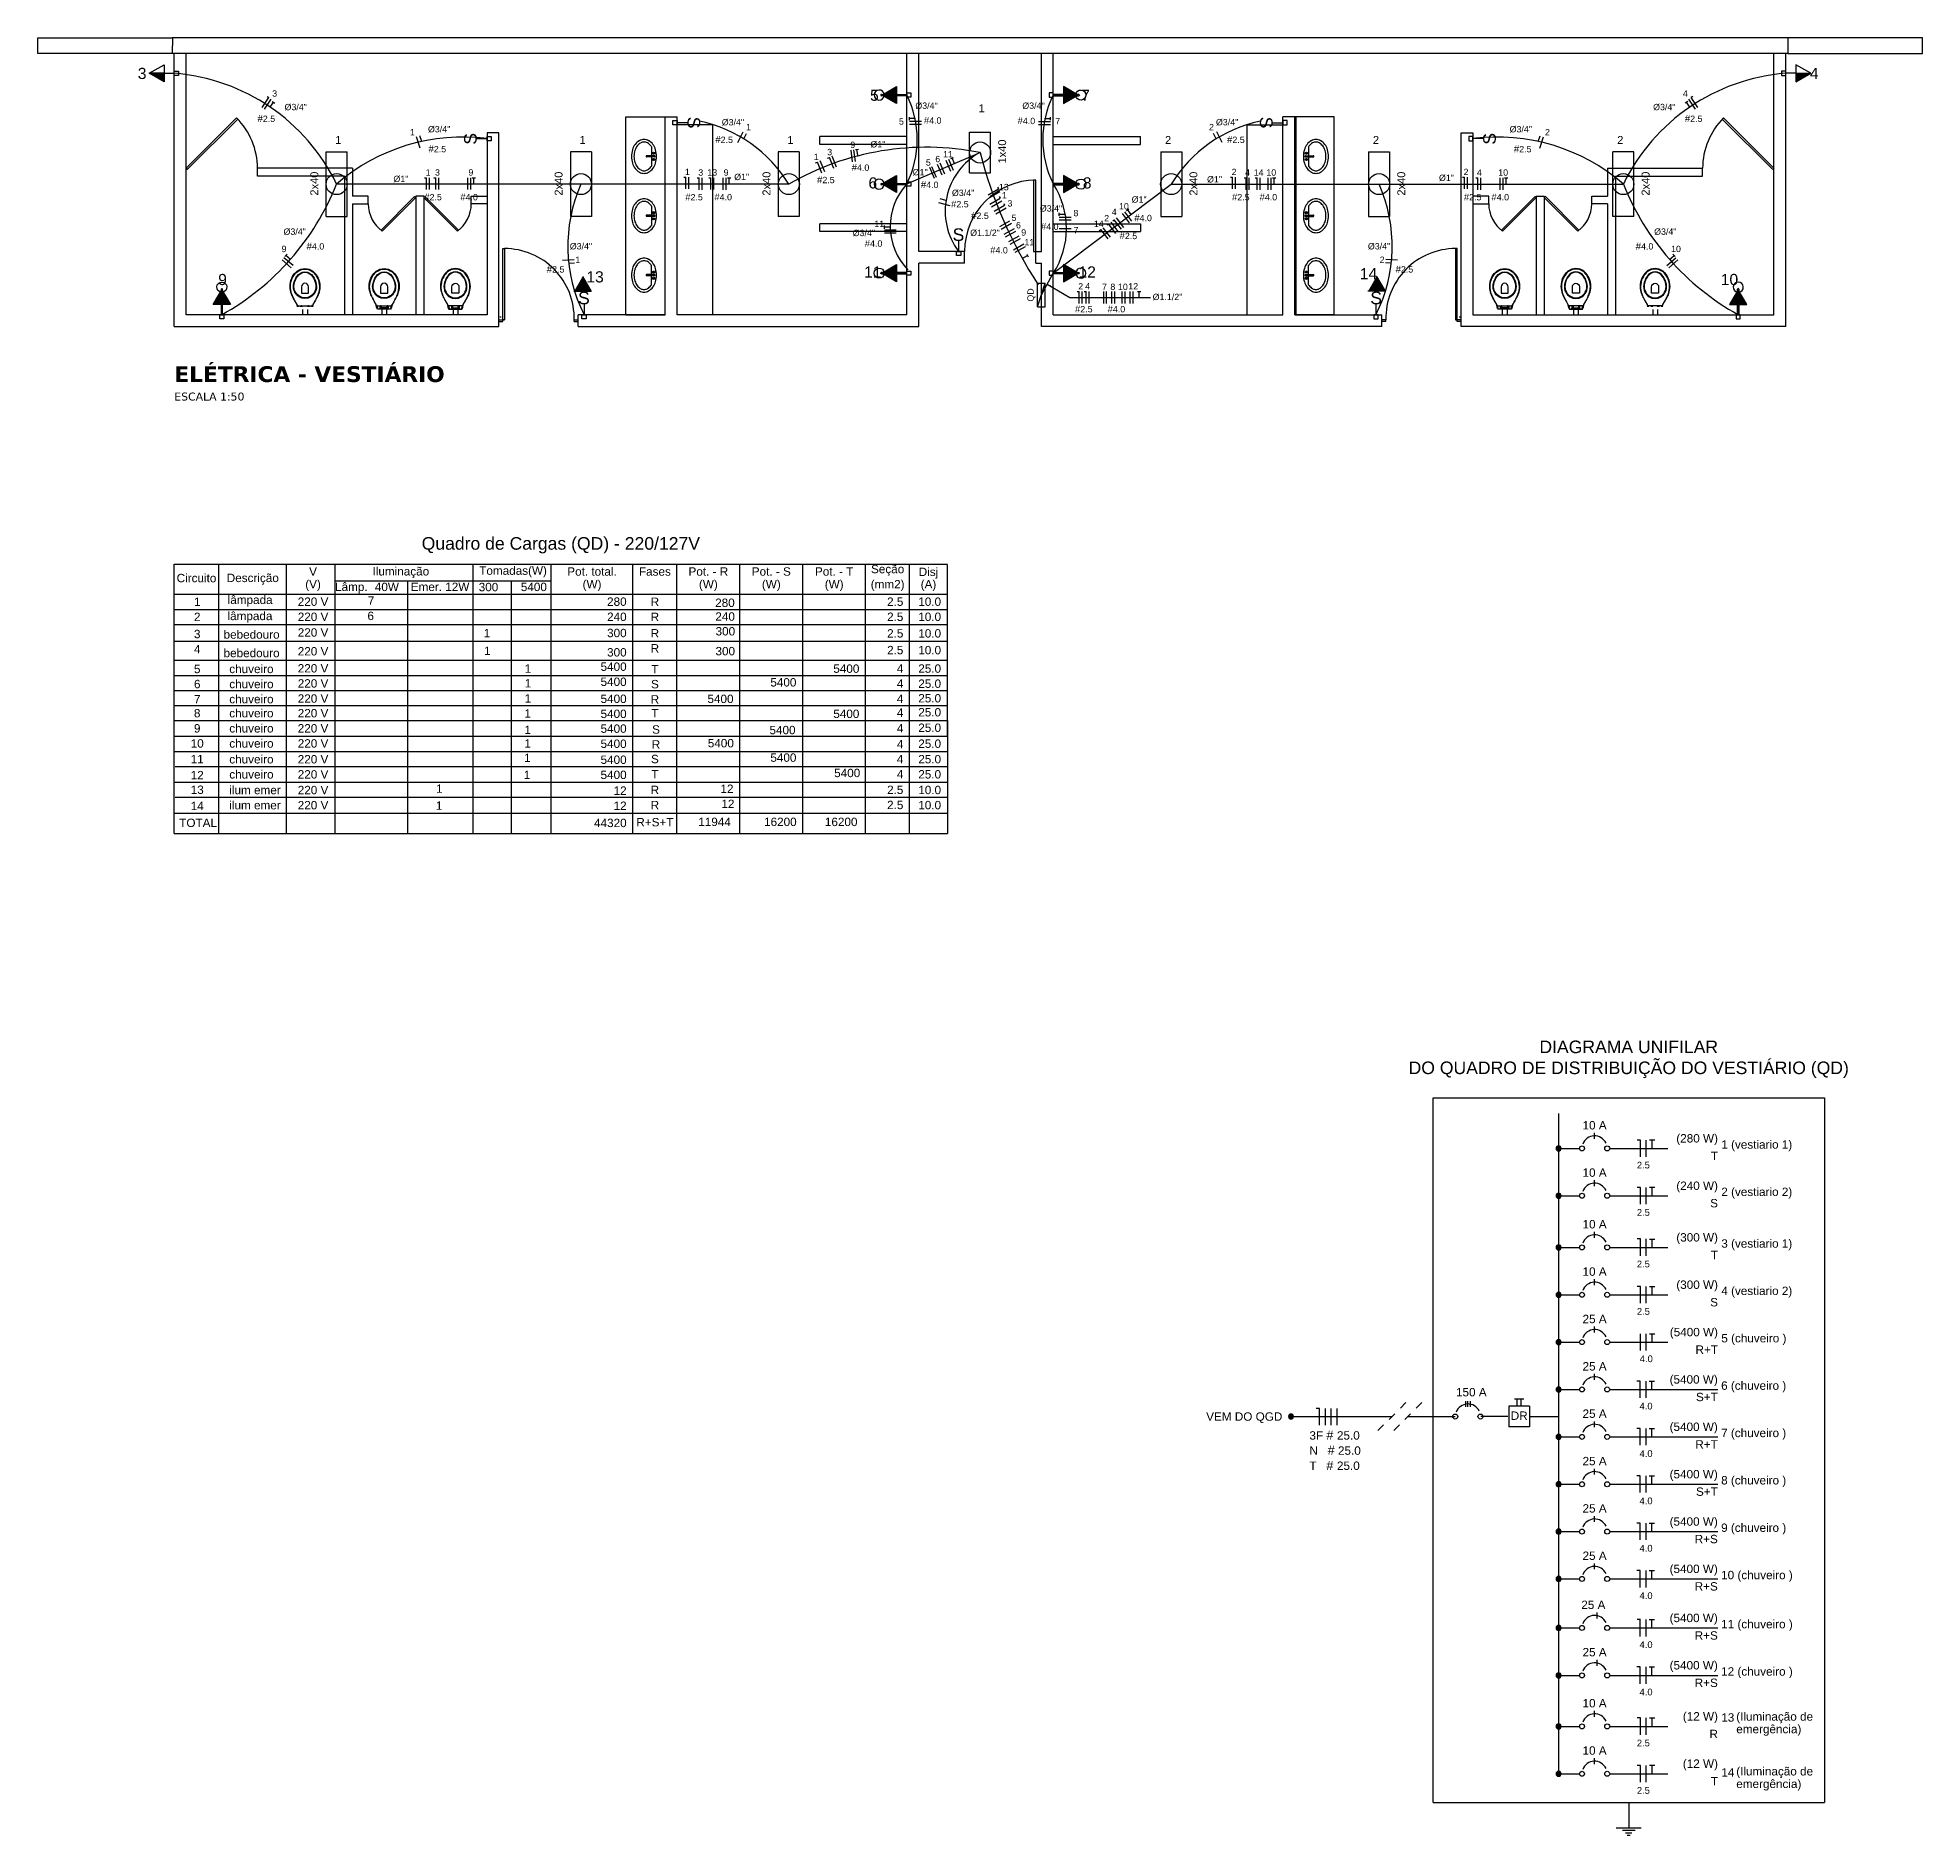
# Model space of a CAD drawing. Header units: inches. Extents: x 3 to 194, y 29 to 128.
# Drawn here: x 69.13 to 92.93, y 70.7 to 93.41 of the extents above; entities that cross this region are included whole.
import ezdxf

# ---------------------------------------------------------------- set-up
doc = ezdxf.new("R2010")
doc.units = ezdxf.units.IN
doc.header["$MEASUREMENT"] = 0
doc.linetypes.add('CONTINU', pattern=[0])
doc.linetypes.add('DASHDOT2', pattern=[0.5, 0.25, -0.125, 0, -0.125])
for name, color, linetype in [('0_COR', 1, 'Continuous'), ('AP-SAN', 3, 'Continuous'), ('Arquitetura', 7, 'Continuous'), ('DI-Barramento', 6, 'Continuous'), ('DI-Disjuntor', 1, 'Continuous'), ('DI-Fios', 3, 'Continuous'), ('DI-Linhas_do_diagrama', 9, 'Continuous'), ('DI-Linhas_do_quadro', 1, 'Continuous'), ('DI-Textos_do_diagrama', 7, 'Continuous'), ('DI-Textos_do_quadro', 2, 'Continuous'), ('DI-Título_do_quadro', 1, 'Continuous'), ('EL-Condutos', 2, 'Continuous'), ('EL-Fios', 2, 'Continuous'), ('EL-Textos_condutos', 7, 'Continuous'), ('EL-Textos_fios', 7, 'Continuous'), ('EL-Textos_pontos', 5, 'Continuous'), ('HACHURA', 1, 'Continuous'), ('P-SIMBOL', 5, 'Continuous'), ('TEXTO', 7, 'Continuous')]:
    doc.layers.add(name, color=color, linetype=linetype)
doc.styles.add('ARIAL', font='arial.ttf')
doc.styles.add('ROMANS', font='romans.shx')
doc.dimstyles.new('ESC5', dxfattribs={"dimtxt": 0.01, "dimasz": 0.01, "dimexe": 0.18, "dimexo": 0.0625, "dimgap": 0.006, "dimtad": 1, "dimtih": 1, "dimtoh": 1, "dimdec": 4, "dimzin": 0, "dimdsep": 46, "dimtxsty": 'ROMANS', "dimcen": 0.09, "dimadec": 0, "dimazin": 0, "dimtfac": 1, "dimtdec": 4, "dimtofl": 0, "dimtmove": 1, "dimatfit": 3, "dimfxl": 1, "dimtolj": 1, "dimtzin": 0, "dimarcsym": 0})

msp = doc.modelspace()

# ---------------------------------------------------------------- texts
at = {"layer": 'DI-Disjuntor', "insert": (87.835, 75.945), "char_height": 0.1059, "width": 0.42757, "attachment_point": 8, "line_spacing_factor": 0.9, "style": 'ARIAL'}
msp.add_mtext('DR', dxfattribs=at)
at = {"layer": 'DI-Textos_do_diagrama', "color": 2, "line_spacing_factor": 0.9, "style": 'ARIAL'}
for s, insert, char_height, width, attachment_point in [('10 A', (88.787, 79.612), 0.1059, 0.60958, 8), ('(280 W)', (90.345, 79.417), 0.1059, 1.0516, 9), ('T', (90.345, 79.226), 0.106, 0.21379, 9), ('1 (vestiario 1)', (90.387, 79.339), 0.1059, 1.79552, 7), ('10 A', (88.787, 79.014), 0.1059, 0.60958, 8), ('2.5', (89.403, 79.12), 0.0847, 0.33063, 8), ('(240 W)', (90.345, 78.818), 0.1059, 1.0516, 9), ('2 (vestiario 2)', (90.387, 78.741), 0.1059, 1.79552, 7), ('2.5', (89.403, 78.522), 0.0847, 0.33063, 8), ('S', (90.345, 78.628), 0.106, 0.1979, 9), ('10 A', (88.787, 78.362), 0.1059, 0.60958, 8), ('(300 W)', (90.345, 78.166), 0.1059, 1.0516, 9), ('T', (90.345, 77.975), 0.106, 0.21379, 9), ('3 (vestiario 1)', (90.387, 78.088), 0.1059, 1.79552, 7), ('10 A', (88.787, 77.764), 0.1059, 0.60958, 8), ('2.5', (89.403, 77.87), 0.0847, 0.33063, 8), ('(300 W)', (90.345, 77.568), 0.1059, 1.0516, 9), ('4 (vestiario 2)', (90.387, 77.49), 0.1059, 1.79552, 7), ('2.5', (89.403, 77.271), 0.0847, 0.33063, 8), ('S', (90.345, 77.377), 0.106, 0.1979, 9), ('25 A', (88.787, 77.165), 0.1059, 0.60958, 8), ('(5400 W)', (90.345, 76.969), 0.1059, 1.21627, 9), ('R+T', (90.345, 76.779), 0.1059, 0.56769, 9), ('5 (chuveiro )', (90.387, 76.892), 0.1059, 1.81141, 7), ('25 A', (88.787, 76.567), 0.1059, 0.60958, 8), ('4.0', (89.44, 76.673), 0.0847, 0.13225, 8), ('(5400 W)', (90.343, 76.371), 0.1059, 1.21627, 9), ('6 (chuveiro )', (90.385, 76.293), 0.1059, 1.81141, 7), ('4.0', (89.437, 76.075), 0.0847, 0.13225, 8), ('S+T', (90.343, 76.18), 0.1059, 0.5518, 9), ('25 A', (88.787, 75.969), 0.1059, 0.60958, 8), ('(5400 W)', (90.343, 75.773), 0.1059, 1.21627, 9), ('R+T', (90.343, 75.582), 0.1059, 0.56769, 9), ('7 (chuveiro )', (90.385, 75.695), 0.1059, 1.81141, 7), ('25 A', (88.787, 75.37), 0.1059, 0.60958, 8), ('4.0', (89.437, 75.476), 0.0847, 0.13225, 8), ('(5400 W)', (90.343, 75.174), 0.1059, 1.21627, 9), ('8 (chuveiro )', (90.385, 75.097), 0.1059, 1.81141, 7), ('S+T', (90.343, 74.984), 0.1059, 0.5518, 9), ('25 A', (88.787, 74.772), 0.1059, 0.60958, 8), ('4.0', (89.437, 74.878), 0.0847, 0.13225, 8), ('(5400 W)', (90.343, 74.576), 0.1059, 1.21627, 9), ('R+S', (90.343, 74.385), 0.1059, 0.58503, 9), ('9 (chuveiro )', (90.385, 74.498), 0.1059, 1.81141, 7), ('25 A', (88.787, 74.174), 0.1059, 0.60958, 8), ('4.0', (89.437, 74.28), 0.0847, 0.13225, 8), ('(5400 W)', (90.343, 73.978), 0.1059, 1.21627, 9), ('10 (chuveiro )', (90.385, 73.9), 0.1059, 1.81141, 7), ('R+S', (90.343, 73.787), 0.1059, 0.58503, 9), ('25 A', (88.771, 73.554), 0.1059, 0.60958, 8), ('4.0', (89.437, 73.681), 0.0847, 0.13225, 8), ('(5400 W)', (90.343, 73.358), 0.1059, 1.21627, 9), ('11 (chuveiro )', (90.385, 73.28), 0.1059, 1.81141, 7), ('4.0', (89.437, 73.062), 0.0847, 0.13225, 8), ('R+S', (90.343, 73.167), 0.1059, 0.58503, 9), ('25 A', (88.787, 72.956), 0.1059, 0.60958, 8), ('(5400 W)', (90.343, 72.76), 0.1059, 1.21627, 9), ('R+S', (90.343, 72.569), 0.1059, 0.58503, 9), ('12 (chuveiro )', (90.385, 72.682), 0.1059, 1.81141, 7), ('10 A', (88.787, 72.311), 0.1059, 0.60958, 8), ('4.0', (89.437, 72.463), 0.0847, 0.13225, 8), ('(12 W)', (90.345, 72.115), 0.1059, 1.0516, 9), ('13 ', (90.387, 72.131), 0.1059, 1.79552, 7), ('(Iluminação de \\Pemergência)', (90.576, 71.954), 0.1059, 1.79552, 7), ('2.5', (89.403, 71.819), 0.0847, 0.33063, 8), ('R', (90.345, 71.924), 0.106, 0.21379, 9), ('10 A', (88.787, 71.713), 0.1059, 0.60958, 8), ('(12 W)', (90.345, 71.517), 0.1059, 1.0516, 9), ('T', (90.345, 71.326), 0.106, 0.1979, 9), ('14 ', (90.387, 71.439), 0.1059, 1.79552, 7), ('(Iluminação de \\Pemergência)', (90.576, 71.262), 0.1059, 1.79552, 7), ('2.5', (89.403, 71.22), 0.0847, 0.33063, 8)]:
    msp.add_mtext(s, dxfattribs=dict(at, insert=insert, char_height=char_height, width=width, attachment_point=attachment_point))
at = {"layer": 'DI-Textos_do_quadro', "style": 'ARIAL'}
for s, height, p in [('Iluminação', 0.1059, (73.354, 86.612)), ('Lâmp.', 0.1059, (72.881, 86.416)), ('40W', 0.1059, (73.383, 86.415)), ('Emer. 12W', 0.1059, (73.837, 86.416)), (' 300', 0.1059, (74.654, 86.413)), ('5400', 0.1059, (75.227, 86.415)), ('6', 0.106, (73.29, 86.049)), ('7', 0.106, (73.295, 86.243)), ('1', 0.106, (74.759, 85.831)), ('1', 0.106, (74.764, 85.608))]:
    msp.add_text(s, height=height, dxfattribs=at).set_placement(p)
at = {"layer": 'DI-Textos_do_quadro', "line_spacing_factor": 0.9, "style": 'ARIAL'}
for s, insert, char_height, width, attachment_point in [('Circuito', (71.131, 86.525), 0.1059, 0.56133, 8), ('Descrição', (71.842, 86.496), 0.1059, 1.22824, 8), ('V', (72.603, 86.608), 0.106, 0.1979, 8), ('Pot. total.', (76.126, 86.608), 0.1059, 1.25239, 8), ('Fases', (76.92, 86.608), 0.1059, 0.80748, 8), ('Pot. - R', (77.595, 86.608), 0.1059, 1.00393, 8), ('Pot. - S', (78.39, 86.608), 0.1059, 0.98804, 8), ('Pot. - T', (79.184, 86.608), 0.1059, 0.97071, 8), ('Seção', (79.859, 86.608), 0.1059, 0.8407, 8), ('Disj', (80.375, 86.573), 0.1059, 0.49402, 8), ('(V)', (72.603, 86.417), 0.1059, 0.39435, 8), ('(W)', (76.126, 86.417), 0.1059, 0.47524, 8), ('(W)', (77.595, 86.417), 0.1059, 0.47524, 8), ('(W)', (78.39, 86.417), 0.1059, 0.47524, 8), ('(W)', (79.184, 86.417), 0.1059, 0.47524, 8), ('(mm2)', (79.859, 86.417), 0.1059, 0.85515, 8), ('(A)', (80.375, 86.417), 0.1059, 0.39435, 8), ('1', (71.14, 86.227), 0.106, 0.16467, 8), ('        lâmpada', (71.194, 86.016), 0.1059, 1.36092, 7), ('        lâmpada', (71.196, 86.22), 0.1059, 1.36092, 7), ('220 V', (72.603, 86.227), 0.1059, 0.77426, 8), ('280', (76.563, 86.227), 0.1059, 0.49402, 9), ('R', (76.92, 86.227), 0.106, 0.21379, 8), ('280', (77.928, 86.213), 0.1059, 0.49402, 9), ('2.5', (80.058, 86.227), 0.1059, 0.41168, 9), ('10.0', (80.534, 86.227), 0.1059, 0.57636, 9), ('3', (71.14, 85.818), 0.106, 0.16467, 8), ('2', (71.14, 86.036), 0.106, 0.16467, 8), ('220 V', (72.603, 86.036), 0.1059, 0.77426, 8), ('220 V', (72.603, 85.838), 0.1059, 0.77426, 8), ('300', (76.563, 85.831), 0.1059, 0.49402, 9), ('240', (76.563, 86.036), 0.1059, 0.49402, 9), ('R', (76.92, 86.036), 0.106, 0.1979, 8), ('R', (76.92, 85.829), 0.106, 0.21379, 8), ('240', (77.93, 86.039), 0.1059, 0.49402, 9), ('300', (77.933, 85.853), 0.1059, 0.49402, 9), ('2.5', (80.058, 86.036), 0.1059, 0.41168, 9), ('2.5', (80.058, 85.826), 0.1059, 0.41168, 9), ('10.0', (80.534, 86.036), 0.1059, 0.57636, 9), ('10.0', (80.534, 85.826), 0.1059, 0.57636, 9), ('4', (71.14, 85.628), 0.106, 0.16467, 8), ('220 V', (72.603, 85.6), 0.1059, 0.77426, 8), ('300', (76.563, 85.587), 0.1059, 0.49402, 9), ('R', (76.92, 85.639), 0.106, 0.1979, 8), ('300', (77.932, 85.602), 0.1059, 0.49402, 9), ('2.5', (80.058, 85.615), 0.1059, 0.41168, 9), ('10.0', (80.534, 85.615), 0.1059, 0.57636, 9), ('5', (71.14, 85.377), 0.106, 0.16467, 8), ('chuveiro ', (71.545, 85.377), 0.1059, 1.36795, 7), ('220 V', (72.603, 85.385), 0.1059, 0.77426, 8), ('5400', (76.563, 85.406), 0.1059, 0.65869, 9), ('T', (76.92, 85.376), 0.106, 0.56769, 8), ('5400', (79.502, 85.381), 0.1059, 0.65869, 9), ('4', (80.058, 85.384), 0.106, 0.16467, 9), ('25.0', (80.534, 85.382), 0.1059, 0.57636, 9), ('6', (71.14, 85.186), 0.106, 0.16467, 8), ('chuveiro ', (71.545, 85.186), 0.1059, 1.36795, 7), ('220 V', (72.603, 85.194), 0.1059, 0.77426, 8), ('5400', (76.563, 85.215), 0.1059, 0.65869, 9), ('S', (76.92, 85.185), 0.106, 0.5518, 8), ('5400', (78.707, 85.208), 0.1059, 0.65869, 9), ('4', (80.058, 85.193), 0.106, 0.16467, 9), ('25.0', (80.534, 85.191), 0.1059, 0.57636, 9), ('7', (71.14, 84.996), 0.106, 0.16467, 8), ('chuveiro', (71.545, 84.996), 0.1059, 1.36795, 7), ('220 V', (72.603, 85.003), 0.1059, 0.77426, 8), ('5400', (76.563, 85), 0.1059, 0.65869, 9), ('R', (76.92, 84.994), 0.106, 0.56769, 8), ('5400', (77.913, 84.999), 0.1059, 0.65869, 9), ('4', (80.058, 85.002), 0.106, 0.16467, 9), ('25.0', (80.534, 85.007), 0.1059, 0.57636, 9), ('8', (71.14, 84.818), 0.106, 0.16467, 8), ('9', (71.14, 84.627), 0.106, 0.16467, 8), ('chuveiro ', (71.545, 84.818), 0.1059, 1.36795, 7), ('chuveiro ', (71.545, 84.627), 0.1059, 1.36795, 7), ('220 V', (72.603, 84.818), 0.1059, 0.77426, 8), ('220 V', (72.603, 84.627), 0.1059, 0.77426, 8), ('5400', (76.563, 84.81), 0.1059, 0.65869, 9), ('5400', (76.563, 84.623), 0.1059, 0.65869, 9), ('T', (76.92, 84.819), 0.106, 0.5518, 8), ('5400', (79.502, 84.81), 0.1059, 0.65869, 9), ('4', (80.058, 84.826), 0.106, 0.16467, 9), ('4', (80.058, 84.629), 0.106, 0.16467, 9), ('25.0', (80.534, 84.83), 0.1059, 0.57636, 9), ('25.0', (80.534, 84.634), 0.1059, 0.57636, 9), ('10', (71.14, 84.436), 0.1059, 0.16467, 8), ('chuveiro ', (71.545, 84.436), 0.1059, 1.36795, 7), ('220 V', (72.603, 84.436), 0.1059, 0.77426, 8), ('5400', (76.563, 84.432), 0.1059, 0.65869, 9), ('S', (76.934, 84.612), 0.106, 0.5518, 8), ('R', (76.934, 84.425), 0.106, 0.5518, 8), ('5400', (77.917, 84.439), 0.1059, 0.65869, 9), ('5400', (78.696, 84.605), 0.1059, 0.65869, 9), ('4', (80.058, 84.428), 0.106, 0.16467, 9), ('25.0', (80.534, 84.433), 0.1059, 0.57636, 9), ('11', (71.14, 84.24), 0.1059, 0.16467, 8), ('chuveiro ', (71.545, 84.236), 0.1059, 1.36795, 7), ('220 V', (72.603, 84.236), 0.1059, 0.77426, 8), ('5400', (76.563, 84.23), 0.1059, 0.65869, 9), ('S', (76.92, 84.239), 0.106, 0.58503, 8), ('5400', (78.707, 84.257), 0.1059, 0.65869, 9), ('4', (80.058, 84.24), 0.106, 0.16467, 9), ('25.0', (80.534, 84.237), 0.1059, 0.57636, 9), ('12', (71.14, 84.037), 0.1059, 0.16467, 8), ('chuveiro ', (71.545, 84.045), 0.1059, 1.36795, 7), ('220 V', (72.603, 84.045), 0.1059, 0.77426, 8), ('5400', (76.563, 84.039), 0.1059, 0.65869, 9), ('T', (76.92, 84.048), 0.106, 0.58503, 8), ('5400', (79.513, 84.063), 0.1059, 0.65869, 9), ('4', (80.058, 84.049), 0.106, 0.16467, 9), ('25.0', (80.534, 84.046), 0.1059, 0.57636, 9), ('13', (71.14, 83.851), 0.1059, 0.16467, 8), ('ilum emer ', (71.545, 83.847), 0.1059, 1.36795, 7), ('220 V', (72.603, 83.847), 0.1059, 0.77426, 8), ('12', (76.563, 83.841), 0.1059, 0.65869, 9), ('R', (76.92, 83.85), 0.106, 0.58503, 8), ('12', (77.913, 83.865), 0.1059, 0.65869, 9), ('12', (77.924, 83.674), 0.1059, 0.65869, 9), ('2.5', (80.058, 83.85), 0.1059, 0.16467, 9), ('10.0', (80.534, 83.848), 0.1059, 0.57636, 9), ('TOTAL', (70.913, 83.433), 0.1059, 0.95337, 7), ('14', (71.14, 83.648), 0.1059, 0.16467, 8), ('ilum emer', (71.545, 83.656), 0.1059, 1.36795, 7), ('220 V', (72.603, 83.656), 0.1059, 0.77426, 8), ('44320', (76.563, 83.432), 0.1059, 0.82337, 9), ('12', (76.563, 83.65), 0.1059, 0.65869, 9), ('R+S+T', (76.92, 83.441), 0.1059, 0.93893, 8), ('R', (76.92, 83.659), 0.106, 0.58503, 8), ('11944', (77.879, 83.445), 0.1059, 0.65869, 9), ('16200', (78.71, 83.445), 0.1059, 0.65869, 9), ('16200', (79.478, 83.445), 0.1059, 0.65869, 9), ('2.5', (80.058, 83.659), 0.1059, 0.16467, 9), ('10.0', (80.534, 83.657), 0.1059, 0.57636, 9)]:
    msp.add_mtext(s, dxfattribs=dict(at, insert=insert, char_height=char_height, width=width, attachment_point=attachment_point))
at = {"layer": 'DI-Textos_do_quadro', "char_height": 0.1059, "style": 'ARIAL'}
for s, width, gutter_width, insert, attachment_point in [('{\\f@Arial Unicode MS|b0|i0|c0|p34;Tomadas(W) }', 1.54884, 1, (75.129, 86.589), 8), ('bebedouro', 1.70273, 1.412, (71.473, 85.812), 7), ('bebedouro', 1.70273, 1.412, (71.473, 85.578), 7), ('{\\f@Arial Unicode MS|b0|i0|c0|p34;\\C256;1}', 0.45195, 1, (75.316, 85.383), 8), ('{\\f@Arial Unicode MS|b0|i0|c0|p34;\\C256;1}', 0.45195, 1, (75.318, 85.198), 8), ('{\\f@Arial Unicode MS|b0|i0|c0|p34;\\C256;1}', 0.45195, 1, (75.316, 85.006), 8), ('{\\f@Arial Unicode MS|b0|i0|c0|p34;\\C256;1}', 0.45195, 1, (75.314, 84.817), 8), ('{\\f@Arial Unicode MS|b0|i0|c0|p34;\\C256;1}', 0.45195, 1, (75.314, 84.609), 8), ('{\\f@Arial Unicode MS|b0|i0|c0|p34;\\C256;1}', 0.45195, 1, (75.314, 84.438), 8), ('{\\f@Arial Unicode MS|b0|i0|c0|p34;\\C256;1}', 0.45195, 1, (75.31, 84.256), 8), ('{\\f@Arial Unicode MS|b0|i0|c0|p34;\\C256;1}', 0.45195, 1, (75.306, 84.041), 8), ('{\\f@Arial Unicode MS|b0|i0|c0|p34;\\C256;1}', 0.45195, 1, (74.198, 83.867), 8), ('{\\f@Arial Unicode MS|b0|i0|c0|p34;\\C256;1}', 0.45195, 1, (74.195, 83.652), 8)]:
    msp.add_mtext_dynamic_manual_height_columns(s, width=width, gutter_width=gutter_width, heights=[0], dxfattribs=dict(at, insert=insert, attachment_point=attachment_point))
at = {"layer": 'DI-Textos_do_quadro', "linetype": 'CONTINU', "insert": (87.037, 76.348), "char_height": 0.1059, "width": 4.19503, "attachment_point": 1, "line_spacing_factor": 0.9, "style": 'ARIAL'}
msp.add_mtext('150 A', dxfattribs=at)
at = {"layer": 'DI-Textos_do_quadro', "linetype": 'CONTINU', "char_height": 0.1059, "attachment_point": 1, "style": 'ARIAL'}
for s, width, insert in [('VEM DO QGD', 4.19503, (83.882, 76.04)), ('3F {\\H1.0833x;# }25.0\\PN   {\\H1.0833x;#} 25.0\\PT   {\\H1.0833x;# }25.0', 1.31304, (85.186, 75.81))]:
    msp.add_mtext_dynamic_manual_height_columns(s, width=width, gutter_width=1, heights=[0], dxfattribs=dict(at, insert=insert))
at = {"layer": 'DI-Título_do_quadro', "color": 3, "insert": (75.732, 86.89), "char_height": 0.15885, "width": 9.7631, "attachment_point": 8, "line_spacing_factor": 0.9, "style": 'ARIAL'}
msp.add_mtext('Quadro de Cargas (QD) - 220/127V', dxfattribs=at)
at = {"layer": 'DI-Título_do_quadro', "color": 3, "insert": (89.218, 80.264), "char_height": 0.15885, "attachment_point": 8, "style": 'ARIAL'}
msp.add_mtext_dynamic_manual_height_columns('DIAGRAMA UNIFILAR\\PDO QUADRO DE DISTRIBUIÇÃO DO VESTIÁRIO (QD)', width=14.9439, gutter_width=1, heights=[0], dxfattribs=at)
at = {"layer": 'EL-Textos_condutos', "color": 2, "char_height": 0.08, "width": 0.30716, "attachment_point": 8, "line_spacing_factor": 0.9, "style": 'ARIAL'}
for s, insert in [('%%C3/4"', (80.35, 92.504)), ('%%C3/4"', (81.701, 92.504)), ('%%C3/4"', (72.384, 92.487)), ('%%C3/4"', (77.905, 92.295)), ('%%C3/4"', (84.146, 92.295)), ('%%C3/4"', (89.667, 92.487)), ('%%C3/4"', (74.195, 92.207)), ('%%C3/4"', (87.855, 92.207)), ('%%C1"', (79.736, 92.016)), ('%%c1"', (73.712, 91.579)), ('%%c1"', (78.016, 91.604)), ('%%C1"', (80.27, 91.664)), ('%%c1"', (83.987, 91.574)), ('%%c1"', (86.916, 91.593)), ('%%C3/4"', (80.812, 91.403)), ('%%C1"', (83.035, 91.319)), ('%%C3/4"', (72.371, 90.913)), ('%%c1.1/2"', (81.089, 90.899)), ('%%C3/4"', (89.68, 90.913)), ('%%C3/4"', (75.986, 90.728)), ('%%C3/4"', (86.065, 90.728)), ('%%c1.1/2"', (83.393, 90.088))]:
    msp.add_mtext(s, dxfattribs=dict(at, insert=insert))
at = {"layer": 'EL-Textos_fios', "color": 1, "char_height": 0.08, "width": 0.30716, "attachment_point": 8, "line_spacing_factor": 0.9, "style": 'ARIAL'}
for s, insert in [('3', (72.118, 92.66)), ('4', (89.933, 92.66)), ('{\\H1.0833x;#}2.5', (72.013, 92.341)), ('5', (80.033, 92.307)), ('{\\H1.0833x;#}4.0', (80.428, 92.318)), ('{\\H1.0833x;#}4.0', (81.611, 92.313)), ('7', (82.007, 92.31)), ('{\\H1.0833x;#}2.5', (90.038, 92.341)), ('1', (73.858, 92.172)), ('{\\H1.0833x;#}2.5', (77.794, 92.075)), ('1', (78.102, 92.237)), ('2', (83.948, 92.237)), ('{\\H1.0833x;#}2.5', (84.257, 92.075)), ('2', (88.192, 92.172)), ('{\\H1.0833x;#}2.5', (74.172, 91.957)), ('1', (78.958, 91.861)), ('3', (79.127, 91.92)), ('9', (79.419, 92.011)), ('5', (80.373, 91.789)), ('6', (80.492, 91.832)), ('11', (80.621, 91.893)), ('{\\H1.0833x;#}2.5', (87.879, 91.957)), ('1', (74.056, 91.663)), ('3', (74.174, 91.663)), ('9', (74.596, 91.663)), ('1', (77.33, 91.67)), ('3', (77.499, 91.662)), ('13', (77.644, 91.663)), ('9', (77.819, 91.662)), ('{\\H1.0833x;#}2.5', (79.079, 91.567)), ('{\\H1.0833x;#}4.0', (79.516, 91.723)), ('2', (84.235, 91.67)), ('4', (84.404, 91.662)), ('14', (84.544, 91.662)), ('10', (84.704, 91.662)), ('2', (87.163, 91.67)), ('4', (87.332, 91.662)), ('10', (87.632, 91.662)), ('{\\H1.0833x;#}2.5', (74.118, 91.35)), ('{\\H1.0833x;#}4.0', (74.573, 91.35)), ('{\\H1.0833x;#}2.5', (77.414, 91.35)), ('{\\H1.0833x;#}4.0', (77.782, 91.35)), ('{\\H1.0833x;#}4.0', (80.39, 91.507)), ('13', (81.326, 91.478)), ('1', (81.334, 91.375)), ('{\\H1.0833x;#}2.5', (84.319, 91.35)), ('{\\H1.0833x;#}4.0', (84.667, 91.35)), ('{\\H1.0833x;#}2.5', (87.247, 91.35)), ('{\\H1.0833x;#}4.0', (87.595, 91.35)), ('{\\H1.0833x;#}2.5', (80.771, 91.261)), ('{\\H1.0833x;#}2.5', (81.025, 91.116)), ('3', (81.403, 91.272)), ('5', (81.455, 91.09)), ('%%C3/4"', (81.922, 91.207)), ('8', (82.237, 91.149)), ('2', (82.625, 91.086)), ('2', (82.625, 91.086)), ('4', (82.72, 91.164)), ('10', (82.843, 91.235)), ('{\\H1.0833x;#}4.0', (83.085, 91.087)), ('%%C3/4"', (79.559, 90.896)), ('11', (79.753, 91.014)), ('6', (81.511, 90.995)), ('9', (81.577, 90.904)), ('{\\H1.0833x;#}4.0', (81.906, 90.978)), ('7', (82.237, 90.934)), ('14', (82.526, 91.015)), ('{\\H1.0833x;#}2.5', (82.899, 90.86)), ('9', (72.236, 90.696)), ('{\\H1.0833x;#}4.0', (72.633, 90.729)), ('{\\H1.0833x;#}4.0', (79.681, 90.764)), ('{\\H1.0833x;#}4.0', (81.265, 90.679)), ('11', (81.648, 90.782)), ('{\\H1.0833x;#}4.0', (89.418, 90.729)), ('10', (89.815, 90.696)), ('{\\H1.0833x;#}2.5', (75.666, 90.438)), ('1', (75.946, 90.561)), ('2', (86.104, 90.561)), ('{\\H1.0833x;#}2.5', (86.385, 90.438)), ('2', (82.297, 90.225)), ('4', (82.384, 90.225)), ('7', (82.597, 90.217)), ('8 ', (82.703, 90.218)), ('10', (82.83, 90.217)), ('12 ', (82.96, 90.225)), ('{\\H1.0833x;#}2.5', (82.336, 89.935)), ('{\\H1.0833x;#}4.0', (82.748, 89.935))]:
    msp.add_mtext(s, dxfattribs=dict(at, insert=insert))
at = {"layer": 'EL-Textos_fios', "color": 2, "insert": (81.726, 90.156), "char_height": 0.08, "attachment_point": 8, "rotation": 90, "style": 'ARIAL'}
msp.add_mtext_dynamic_manual_height_columns('QD ', width=0.58153, gutter_width=1, heights=[0], dxfattribs=at)
at = {"layer": 'EL-Textos_pontos', "linetype": 'CONTINU', "style": 'ARIAL'}
for s, insert, char_height, attachment_point in [('\\pi-0.046232;3', (70.436, 93.025), 0.1412, 1), ('4', (91.615, 93.025), 0.141, 3), ('\\pi-0.094486;13', (76.149, 90.455), 0.1412, 1), ('\\pi-0.094198;14', (85.916, 90.495), 0.1412, 1), ('\\pi-0.046425;9', (71.451, 90.422), 0.1412, 1), ('10', (90.6, 90.422), 0.1412, 3)]:
    msp.add_mtext(s, dxfattribs=dict(at, insert=insert, char_height=char_height, attachment_point=attachment_point))
at = {"layer": 'EL-Textos_pontos', "linetype": 'CONTINU', "line_spacing_factor": 0.9, "style": 'ARIAL'}
for s, insert, char_height, attachment_point in [('5', (79.637, 92.75), 0.141, 1), ('7', (82.414, 92.75), 0.141, 3), ('6', (79.617, 91.642), 0.141, 1), ('8', (82.434, 91.642), 0.141, 3), ('11', (79.562, 90.517), 0.1412, 1), ('12', (82.489, 90.517), 0.1412, 3)]:
    msp.add_mtext(s, dxfattribs=dict(at, insert=insert, char_height=char_height, attachment_point=attachment_point))
at = {"layer": 'EL-Textos_pontos', "color": 3, "linetype": 'CONTINU', "char_height": 0.1, "style": 'ARIAL'}
for s, insert, attachment_point in [('\\pi-0.018417;1', (81.026, 92.564), 1), ('\\pi-0.018417;1', (72.901, 92.164), 1), ('\\pi-0.018417;1', (75.986, 92.164), 1), ('\\pi-0.018417;1', (78.611, 92.164), 1), ('2', (83.44, 92.164), 3), ('2', (86.065, 92.164), 3), ('2', (89.15, 92.164), 3)]:
    msp.add_mtext(s, dxfattribs=dict(at, insert=insert, attachment_point=attachment_point))
at = {"layer": 'EL-Textos_pontos', "color": 3, "linetype": 'CONTINU', "char_height": 0.1, "rotation": 90, "style": 'ARIAL'}
for s, insert, attachment_point in [('\\pi-0.14052;1x40', (81.357, 91.957), 7), ('\\pi-0.14608;2x40', (72.569, 91.557), 1), ('\\pi-0.14608;2x40', (75.654, 91.557), 1), ('\\pi-0.14608;2x40', (78.279, 91.557), 1), ('\\pi-0.14608;2x40', (83.772, 91.557), 7), ('\\pi-0.14608;2x40', (86.397, 91.557), 7), ('\\pi-0.14608;2x40', (89.482, 91.557), 7)]:
    msp.add_mtext(s, dxfattribs=dict(at, insert=insert, attachment_point=attachment_point))
at = {"layer": 'HACHURA', "insert": (70.851, 89.256), "char_height": 0.2, "attachment_point": 1}
msp.add_mtext('{\\fVerdana|b1|i0|c0|p34;ELÉTRICA - VESTIÁRIO\\P\\fVerdana|b0|i0|c0|p34;\\H0.5x;ESCALA 1:50}', dxfattribs=at)
at = {"layer": 'P-SIMBOL', "char_height": 0.159, "width": 0.29838, "line_spacing_factor": 0.9, "style": 'ARIAL'}
for insert, attachment_point, rotation in [((77.33, 92.408), 7, 270), ((84.72, 92.408), 1, 270), ((74.671, 92.054), 7, 90), ((87.38, 92.054), 1, 90)]:
    msp.add_mtext('S', dxfattribs=dict(at, insert=insert, attachment_point=attachment_point, rotation=rotation))
at = {"layer": 'P-SIMBOL', "char_height": 0.159, "line_spacing_factor": 0.9, "style": 'ARIAL'}
for insert, width, attachment_point in [((80.679, 90.836), 0.29691, 7), ((75.949, 90.036), 0.29838, 7), ((86.102, 90.036), 0.29838, 9)]:
    msp.add_mtext('S', dxfattribs=dict(at, insert=insert, width=width, attachment_point=attachment_point))

# ---------------------------------------------------------------- blocks, each defined once
blk = doc.blocks.new('Chuveiro')
at = {"layer": 'AP-SAN', "color": 252}
for p, q in [((-0.393, 0.01), (0, 0.01)), ((0, 0.01), (0, -0.01)), ((0, -0.01), (-0.393, -0.01))]:
    blk.add_line(p, q, dxfattribs=at)
for centre, radius, start, end in [((-0.426, 0), 0.078, 7.3661, 352.6339), ((-0.393, 0), 0.01, 90, 270)]:
    blk.add_arc(centre, radius, start, end, dxfattribs=at)

# ---------------------------------------------------------------- hatches: boundary and pattern name
at = {"ltscale": 2.5}
h = msp.add_hatch(dxfattribs=at)
h.set_pattern_fill('AR-SAND', color=252, scale=0.05, angle=315, style=0, double=1)
h.set_pattern_definition([(187.5, (75.00052, 89.90619), (-0.0659, 0.07035), [0, -0.076, 0, -0.085, 0, -0.08125]), (217.5, (75.00052, 89.90619), (-0.16235, 0.03721), [0, -0.041, 0, -0.0685, 0, -0.02625]), (257.5, (75.04401, 89.949675), (-0.1103, -0.1099), [0, -0.025, 0, -0.09, 0, -0.1175]), (267.5, (75.044, 89.94968), (-0.13731, -0.07525), [0, -0.0125, 0, -0.059, 0, -0.0675])])
h.paths.add_polyline_path([(74.951, 89.842), (74.951, 89.906), (75.001, 89.906), (75.001, 89.842)])
h = msp.add_hatch(dxfattribs=at)
h.set_pattern_fill('AR-SAND', color=252, scale=0.05, angle=315, style=0, double=1)
h.set_pattern_definition([(352.5, (87.05052, 89.90619), (0.0659, 0.07035), [0, -0.076, 0, -0.085, 0, -0.08125]), (322.5, (87.05052, 89.90619), (0.16235, 0.03721), [0, -0.041, 0, -0.0685, 0, -0.02625]), (282.5, (87.00703, 89.949675), (0.1103, -0.1099), [0, -0.025, 0, -0.09, 0, -0.1175]), (272.5, (87.00703, 89.94968), (0.13731, -0.07525), [0, -0.0125, 0, -0.059, 0, -0.0675])])
h.paths.add_polyline_path([(87.101, 89.842), (87.101, 89.906), (87.051, 89.906), (87.051, 89.842)])
at = {"layer": 'DI-Linhas_do_diagrama', "linetype": 'Continuous'}
for points in [[(88.363, 79.374), (88.363, 79.377), (88.363, 79.38), (88.362, 79.382), (88.361, 79.385), (88.36, 79.388), (88.359, 79.39), (88.358, 79.392), (88.356, 79.395), (88.354, 79.397), (88.352, 79.399), (88.35, 79.4), (88.347, 79.402), (88.345, 79.403), (88.342, 79.404), (88.34, 79.405), (88.337, 79.406), (88.334, 79.406), (88.332, 79.406), (88.329, 79.406), (88.326, 79.406), (88.323, 79.405), (88.321, 79.404), (88.318, 79.403), (88.316, 79.402), (88.313, 79.4), (88.311, 79.399), (88.309, 79.397), (88.307, 79.395), (88.305, 79.392), (88.304, 79.39), (88.303, 79.388), (88.302, 79.385), (88.301, 79.382), (88.3, 79.38), (88.3, 79.377), (88.3, 79.374), (88.332, 79.374)], [(88.3, 79.374), (88.3, 79.371), (88.3, 79.369), (88.301, 79.366), (88.302, 79.363), (88.303, 79.361), (88.304, 79.358), (88.305, 79.356), (88.307, 79.354), (88.309, 79.352), (88.311, 79.35), (88.313, 79.348), (88.316, 79.347), (88.318, 79.345), (88.321, 79.344), (88.323, 79.344), (88.326, 79.343), (88.329, 79.343), (88.332, 79.342), (88.334, 79.343), (88.337, 79.343), (88.34, 79.344), (88.342, 79.344), (88.345, 79.345), (88.347, 79.347), (88.35, 79.348), (88.352, 79.35), (88.354, 79.352), (88.356, 79.354), (88.358, 79.356), (88.359, 79.358), (88.36, 79.361), (88.361, 79.363), (88.362, 79.366), (88.363, 79.369), (88.363, 79.371), (88.363, 79.374), (88.332, 79.374)], [(88.363, 78.776), (88.363, 78.779), (88.363, 78.781), (88.362, 78.784), (88.361, 78.787), (88.36, 78.789), (88.359, 78.792), (88.358, 78.794), (88.356, 78.796), (88.354, 78.798), (88.352, 78.8), (88.35, 78.802), (88.347, 78.803), (88.345, 78.805), (88.342, 78.806), (88.34, 78.807), (88.337, 78.807), (88.334, 78.808), (88.332, 78.808), (88.329, 78.808), (88.326, 78.807), (88.323, 78.807), (88.321, 78.806), (88.318, 78.805), (88.316, 78.803), (88.313, 78.802), (88.311, 78.8), (88.309, 78.798), (88.307, 78.796), (88.305, 78.794), (88.304, 78.792), (88.303, 78.789), (88.302, 78.787), (88.301, 78.784), (88.3, 78.781), (88.3, 78.779), (88.3, 78.776), (88.332, 78.776)], [(88.3, 78.776), (88.3, 78.773), (88.3, 78.77), (88.301, 78.768), (88.302, 78.765), (88.303, 78.762), (88.304, 78.76), (88.305, 78.758), (88.307, 78.755), (88.309, 78.753), (88.311, 78.752), (88.313, 78.75), (88.316, 78.748), (88.318, 78.747), (88.321, 78.746), (88.323, 78.745), (88.326, 78.745), (88.329, 78.744), (88.332, 78.744), (88.334, 78.744), (88.337, 78.745), (88.34, 78.745), (88.342, 78.746), (88.345, 78.747), (88.347, 78.748), (88.35, 78.75), (88.352, 78.752), (88.354, 78.753), (88.356, 78.755), (88.358, 78.758), (88.359, 78.76), (88.36, 78.762), (88.361, 78.765), (88.362, 78.768), (88.363, 78.77), (88.363, 78.773), (88.363, 78.776), (88.332, 78.776)], [(88.363, 78.124), (88.363, 78.126), (88.363, 78.129), (88.362, 78.132), (88.361, 78.135), (88.36, 78.137), (88.359, 78.14), (88.358, 78.142), (88.356, 78.144), (88.354, 78.146), (88.352, 78.148), (88.35, 78.15), (88.347, 78.151), (88.345, 78.152), (88.342, 78.154), (88.34, 78.154), (88.337, 78.155), (88.334, 78.155), (88.332, 78.155), (88.329, 78.155), (88.326, 78.155), (88.323, 78.154), (88.321, 78.154), (88.318, 78.152), (88.316, 78.151), (88.313, 78.15), (88.311, 78.148), (88.309, 78.146), (88.307, 78.144), (88.305, 78.142), (88.304, 78.14), (88.303, 78.137), (88.302, 78.135), (88.301, 78.132), (88.3, 78.129), (88.3, 78.126), (88.3, 78.124), (88.332, 78.124)], [(88.3, 78.124), (88.3, 78.121), (88.3, 78.118), (88.301, 78.115), (88.302, 78.113), (88.303, 78.11), (88.304, 78.108), (88.305, 78.105), (88.307, 78.103), (88.309, 78.101), (88.311, 78.099), (88.313, 78.098), (88.316, 78.096), (88.318, 78.095), (88.321, 78.094), (88.323, 78.093), (88.326, 78.092), (88.329, 78.092), (88.332, 78.092), (88.334, 78.092), (88.337, 78.092), (88.34, 78.093), (88.342, 78.094), (88.345, 78.095), (88.347, 78.096), (88.35, 78.098), (88.352, 78.099), (88.354, 78.101), (88.356, 78.103), (88.358, 78.105), (88.359, 78.108), (88.36, 78.11), (88.361, 78.113), (88.362, 78.115), (88.363, 78.118), (88.363, 78.121), (88.363, 78.124), (88.332, 78.124)], [(88.363, 77.525), (88.363, 77.528), (88.363, 77.531), (88.362, 77.534), (88.361, 77.536), (88.36, 77.539), (88.359, 77.541), (88.358, 77.544), (88.356, 77.546), (88.354, 77.548), (88.352, 77.55), (88.35, 77.551), (88.347, 77.553), (88.345, 77.554), (88.342, 77.555), (88.34, 77.556), (88.337, 77.557), (88.334, 77.557), (88.332, 77.557), (88.329, 77.557), (88.326, 77.557), (88.323, 77.556), (88.321, 77.555), (88.318, 77.554), (88.316, 77.553), (88.313, 77.551), (88.311, 77.55), (88.309, 77.548), (88.307, 77.546), (88.305, 77.544), (88.304, 77.541), (88.303, 77.539), (88.302, 77.536), (88.301, 77.534), (88.3, 77.531), (88.3, 77.528), (88.3, 77.525), (88.332, 77.525)], [(88.3, 77.525), (88.3, 77.523), (88.3, 77.52), (88.301, 77.517), (88.302, 77.514), (88.303, 77.512), (88.304, 77.509), (88.305, 77.507), (88.307, 77.505), (88.309, 77.503), (88.311, 77.501), (88.313, 77.499), (88.316, 77.498), (88.318, 77.497), (88.321, 77.495), (88.323, 77.495), (88.326, 77.494), (88.329, 77.494), (88.332, 77.494), (88.334, 77.494), (88.337, 77.494), (88.34, 77.495), (88.342, 77.495), (88.345, 77.497), (88.347, 77.498), (88.35, 77.499), (88.352, 77.501), (88.354, 77.503), (88.356, 77.505), (88.358, 77.507), (88.359, 77.509), (88.36, 77.512), (88.361, 77.514), (88.362, 77.517), (88.363, 77.52), (88.363, 77.523), (88.363, 77.525), (88.332, 77.525)], [(88.363, 76.927), (88.363, 76.93), (88.363, 76.933), (88.362, 76.935), (88.361, 76.938), (88.36, 76.94), (88.359, 76.943), (88.358, 76.945), (88.356, 76.947), (88.354, 76.949), (88.352, 76.951), (88.35, 76.953), (88.347, 76.955), (88.345, 76.956), (88.342, 76.957), (88.34, 76.958), (88.337, 76.958), (88.334, 76.959), (88.332, 76.959), (88.329, 76.959), (88.326, 76.958), (88.323, 76.958), (88.321, 76.957), (88.318, 76.956), (88.316, 76.955), (88.313, 76.953), (88.311, 76.951), (88.309, 76.949), (88.307, 76.947), (88.305, 76.945), (88.304, 76.943), (88.303, 76.94), (88.302, 76.938), (88.301, 76.935), (88.3, 76.933), (88.3, 76.93), (88.3, 76.927), (88.332, 76.927)], [(88.3, 76.927), (88.3, 76.924), (88.3, 76.921), (88.301, 76.919), (88.302, 76.916), (88.303, 76.914), (88.304, 76.911), (88.305, 76.909), (88.307, 76.907), (88.309, 76.905), (88.311, 76.903), (88.313, 76.901), (88.316, 76.9), (88.318, 76.898), (88.321, 76.897), (88.323, 76.896), (88.326, 76.896), (88.329, 76.895), (88.332, 76.895), (88.334, 76.895), (88.337, 76.896), (88.34, 76.896), (88.342, 76.897), (88.345, 76.898), (88.347, 76.9), (88.35, 76.901), (88.352, 76.903), (88.354, 76.905), (88.356, 76.907), (88.358, 76.909), (88.359, 76.911), (88.36, 76.914), (88.361, 76.916), (88.362, 76.919), (88.363, 76.921), (88.363, 76.924), (88.363, 76.927), (88.332, 76.927)], [(88.363, 76.329), (88.363, 76.331), (88.363, 76.334), (88.362, 76.337), (88.361, 76.34), (88.36, 76.342), (88.359, 76.345), (88.358, 76.347), (88.356, 76.349), (88.354, 76.351), (88.352, 76.353), (88.35, 76.355), (88.347, 76.356), (88.345, 76.357), (88.342, 76.359), (88.34, 76.359), (88.337, 76.36), (88.334, 76.36), (88.332, 76.36), (88.329, 76.36), (88.326, 76.36), (88.323, 76.359), (88.321, 76.359), (88.318, 76.357), (88.316, 76.356), (88.313, 76.355), (88.311, 76.353), (88.309, 76.351), (88.307, 76.349), (88.305, 76.347), (88.304, 76.345), (88.303, 76.342), (88.302, 76.34), (88.301, 76.337), (88.3, 76.334), (88.3, 76.331), (88.3, 76.329), (88.332, 76.329)], [(88.3, 76.329), (88.3, 76.326), (88.3, 76.323), (88.301, 76.32), (88.302, 76.318), (88.303, 76.315), (88.304, 76.313), (88.305, 76.31), (88.307, 76.308), (88.309, 76.306), (88.311, 76.304), (88.313, 76.303), (88.316, 76.301), (88.318, 76.3), (88.321, 76.299), (88.323, 76.298), (88.326, 76.297), (88.329, 76.297), (88.332, 76.297), (88.334, 76.297), (88.337, 76.297), (88.34, 76.298), (88.342, 76.299), (88.345, 76.3), (88.347, 76.301), (88.35, 76.303), (88.352, 76.304), (88.354, 76.306), (88.356, 76.308), (88.358, 76.31), (88.359, 76.313), (88.36, 76.315), (88.361, 76.318), (88.362, 76.32), (88.363, 76.323), (88.363, 76.326), (88.363, 76.329), (88.332, 76.329)], [(84.984, 75.987), (84.984, 75.99), (84.984, 75.993), (84.983, 75.995), (84.982, 75.998), (84.981, 76.001), (84.98, 76.003), (84.979, 76.005), (84.977, 76.008), (84.975, 76.01), (84.973, 76.011), (84.971, 76.013), (84.969, 76.015), (84.966, 76.016), (84.963, 76.017), (84.961, 76.018), (84.958, 76.018), (84.955, 76.019), (84.953, 76.019), (84.95, 76.019), (84.947, 76.018), (84.944, 76.018), (84.942, 76.017), (84.939, 76.016), (84.937, 76.015), (84.934, 76.013), (84.932, 76.011), (84.93, 76.01), (84.928, 76.008), (84.927, 76.005), (84.925, 76.003), (84.924, 76.001), (84.923, 75.998), (84.922, 75.995), (84.921, 75.993), (84.921, 75.99), (84.921, 75.987), (84.953, 75.987)], [(84.921, 75.987), (84.921, 75.984), (84.921, 75.982), (84.922, 75.979), (84.923, 75.976), (84.924, 75.974), (84.925, 75.971), (84.927, 75.969), (84.928, 75.967), (84.93, 75.965), (84.932, 75.963), (84.934, 75.961), (84.937, 75.96), (84.939, 75.958), (84.942, 75.957), (84.944, 75.956), (84.947, 75.956), (84.95, 75.956), (84.953, 75.955), (84.955, 75.956), (84.958, 75.956), (84.961, 75.956), (84.963, 75.957), (84.966, 75.958), (84.969, 75.96), (84.971, 75.961), (84.973, 75.963), (84.975, 75.965), (84.977, 75.967), (84.979, 75.969), (84.98, 75.971), (84.981, 75.974), (84.982, 75.976), (84.983, 75.979), (84.984, 75.982), (84.984, 75.984), (84.984, 75.987), (84.953, 75.987)], [(88.363, 75.73), (88.363, 75.733), (88.363, 75.736), (88.362, 75.739), (88.361, 75.741), (88.36, 75.744), (88.359, 75.746), (88.358, 75.749), (88.356, 75.751), (88.354, 75.753), (88.352, 75.755), (88.35, 75.756), (88.347, 75.758), (88.345, 75.759), (88.342, 75.76), (88.34, 75.761), (88.337, 75.762), (88.334, 75.762), (88.332, 75.762), (88.329, 75.762), (88.326, 75.762), (88.323, 75.761), (88.321, 75.76), (88.318, 75.759), (88.316, 75.758), (88.313, 75.756), (88.311, 75.755), (88.309, 75.753), (88.307, 75.751), (88.305, 75.749), (88.304, 75.746), (88.303, 75.744), (88.302, 75.741), (88.301, 75.739), (88.3, 75.736), (88.3, 75.733), (88.3, 75.73), (88.332, 75.73)], [(88.3, 75.73), (88.3, 75.728), (88.3, 75.725), (88.301, 75.722), (88.302, 75.719), (88.303, 75.717), (88.304, 75.714), (88.305, 75.712), (88.307, 75.71), (88.309, 75.708), (88.311, 75.706), (88.313, 75.704), (88.316, 75.703), (88.318, 75.702), (88.321, 75.7), (88.323, 75.7), (88.326, 75.699), (88.329, 75.699), (88.332, 75.699), (88.334, 75.699), (88.337, 75.699), (88.34, 75.7), (88.342, 75.7), (88.345, 75.702), (88.347, 75.703), (88.35, 75.704), (88.352, 75.706), (88.354, 75.708), (88.356, 75.71), (88.358, 75.712), (88.359, 75.714), (88.36, 75.717), (88.361, 75.719), (88.362, 75.722), (88.363, 75.725), (88.363, 75.728), (88.363, 75.73), (88.332, 75.73)], [(88.363, 75.132), (88.363, 75.135), (88.363, 75.138), (88.362, 75.14), (88.361, 75.143), (88.36, 75.145), (88.359, 75.148), (88.358, 75.15), (88.356, 75.152), (88.354, 75.154), (88.352, 75.156), (88.35, 75.158), (88.347, 75.16), (88.345, 75.161), (88.342, 75.162), (88.34, 75.163), (88.337, 75.163), (88.334, 75.164), (88.332, 75.164), (88.329, 75.164), (88.326, 75.163), (88.323, 75.163), (88.321, 75.162), (88.318, 75.161), (88.316, 75.16), (88.313, 75.158), (88.311, 75.156), (88.309, 75.154), (88.307, 75.152), (88.305, 75.15), (88.304, 75.148), (88.303, 75.145), (88.302, 75.143), (88.301, 75.14), (88.3, 75.138), (88.3, 75.135), (88.3, 75.132), (88.332, 75.132)], [(88.3, 75.132), (88.3, 75.129), (88.3, 75.126), (88.301, 75.124), (88.302, 75.121), (88.303, 75.119), (88.304, 75.116), (88.305, 75.114), (88.307, 75.112), (88.309, 75.11), (88.311, 75.108), (88.313, 75.106), (88.316, 75.104), (88.318, 75.103), (88.321, 75.102), (88.323, 75.101), (88.326, 75.101), (88.329, 75.1), (88.332, 75.1), (88.334, 75.1), (88.337, 75.101), (88.34, 75.101), (88.342, 75.102), (88.345, 75.103), (88.347, 75.104), (88.35, 75.106), (88.352, 75.108), (88.354, 75.11), (88.356, 75.112), (88.358, 75.114), (88.359, 75.116), (88.36, 75.119), (88.361, 75.121), (88.362, 75.124), (88.363, 75.126), (88.363, 75.129), (88.363, 75.132), (88.332, 75.132)], [(88.363, 74.534), (88.363, 74.536), (88.363, 74.539), (88.362, 74.542), (88.361, 74.545), (88.36, 74.547), (88.359, 74.55), (88.358, 74.552), (88.356, 74.554), (88.354, 74.556), (88.352, 74.558), (88.35, 74.56), (88.347, 74.561), (88.345, 74.562), (88.342, 74.564), (88.34, 74.564), (88.337, 74.565), (88.334, 74.565), (88.332, 74.565), (88.329, 74.565), (88.326, 74.565), (88.323, 74.564), (88.321, 74.564), (88.318, 74.562), (88.316, 74.561), (88.313, 74.56), (88.311, 74.558), (88.309, 74.556), (88.307, 74.554), (88.305, 74.552), (88.304, 74.55), (88.303, 74.547), (88.302, 74.545), (88.301, 74.542), (88.3, 74.539), (88.3, 74.536), (88.3, 74.534), (88.332, 74.534)], [(88.3, 74.534), (88.3, 74.531), (88.3, 74.528), (88.301, 74.525), (88.302, 74.523), (88.303, 74.52), (88.304, 74.518), (88.305, 74.515), (88.307, 74.513), (88.309, 74.511), (88.311, 74.509), (88.313, 74.508), (88.316, 74.506), (88.318, 74.505), (88.321, 74.504), (88.323, 74.503), (88.326, 74.502), (88.329, 74.502), (88.332, 74.502), (88.334, 74.502), (88.337, 74.502), (88.34, 74.503), (88.342, 74.504), (88.345, 74.505), (88.347, 74.506), (88.35, 74.508), (88.352, 74.509), (88.354, 74.511), (88.356, 74.513), (88.358, 74.515), (88.359, 74.518), (88.36, 74.52), (88.361, 74.523), (88.362, 74.525), (88.363, 74.528), (88.363, 74.531), (88.363, 74.534), (88.332, 74.534)], [(88.363, 73.935), (88.363, 73.938), (88.363, 73.941), (88.362, 73.944), (88.361, 73.946), (88.36, 73.949), (88.359, 73.951), (88.358, 73.954), (88.356, 73.956), (88.354, 73.958), (88.352, 73.96), (88.35, 73.961), (88.347, 73.963), (88.345, 73.964), (88.342, 73.965), (88.34, 73.966), (88.337, 73.967), (88.334, 73.967), (88.332, 73.967), (88.329, 73.967), (88.326, 73.967), (88.323, 73.966), (88.321, 73.965), (88.318, 73.964), (88.316, 73.963), (88.313, 73.961), (88.311, 73.96), (88.309, 73.958), (88.307, 73.956), (88.305, 73.954), (88.304, 73.951), (88.303, 73.949), (88.302, 73.946), (88.301, 73.944), (88.3, 73.941), (88.3, 73.938), (88.3, 73.935), (88.332, 73.935)], [(88.3, 73.935), (88.3, 73.933), (88.3, 73.93), (88.301, 73.927), (88.302, 73.924), (88.303, 73.922), (88.304, 73.919), (88.305, 73.917), (88.307, 73.915), (88.309, 73.913), (88.311, 73.911), (88.313, 73.909), (88.316, 73.908), (88.318, 73.907), (88.321, 73.905), (88.323, 73.905), (88.326, 73.904), (88.329, 73.904), (88.332, 73.904), (88.334, 73.904), (88.337, 73.904), (88.34, 73.905), (88.342, 73.905), (88.345, 73.907), (88.347, 73.908), (88.35, 73.909), (88.352, 73.911), (88.354, 73.913), (88.356, 73.915), (88.358, 73.917), (88.359, 73.919), (88.36, 73.922), (88.361, 73.924), (88.362, 73.927), (88.363, 73.93), (88.363, 73.933), (88.363, 73.935), (88.332, 73.935)], [(88.363, 73.316), (88.363, 73.318), (88.363, 73.321), (88.362, 73.324), (88.361, 73.327), (88.36, 73.329), (88.359, 73.332), (88.358, 73.334), (88.356, 73.336), (88.354, 73.338), (88.352, 73.34), (88.35, 73.342), (88.347, 73.343), (88.345, 73.345), (88.342, 73.346), (88.34, 73.346), (88.337, 73.347), (88.334, 73.347), (88.332, 73.347), (88.329, 73.347), (88.326, 73.347), (88.323, 73.346), (88.321, 73.346), (88.318, 73.345), (88.316, 73.343), (88.313, 73.342), (88.311, 73.34), (88.309, 73.338), (88.307, 73.336), (88.305, 73.334), (88.304, 73.332), (88.303, 73.329), (88.302, 73.327), (88.301, 73.324), (88.3, 73.321), (88.3, 73.318), (88.3, 73.316), (88.332, 73.316)], [(88.3, 73.316), (88.3, 73.313), (88.3, 73.31), (88.301, 73.307), (88.302, 73.305), (88.303, 73.302), (88.304, 73.3), (88.305, 73.297), (88.307, 73.295), (88.309, 73.293), (88.311, 73.291), (88.313, 73.29), (88.316, 73.288), (88.318, 73.287), (88.321, 73.286), (88.323, 73.285), (88.326, 73.284), (88.329, 73.284), (88.332, 73.284), (88.334, 73.284), (88.337, 73.284), (88.34, 73.285), (88.342, 73.286), (88.345, 73.287), (88.347, 73.288), (88.35, 73.29), (88.352, 73.291), (88.354, 73.293), (88.356, 73.295), (88.358, 73.297), (88.359, 73.3), (88.36, 73.302), (88.361, 73.305), (88.362, 73.307), (88.363, 73.31), (88.363, 73.313), (88.363, 73.316), (88.332, 73.316), (88.347, 73.316)], [(88.363, 72.717), (88.363, 72.72), (88.363, 72.723), (88.362, 72.726), (88.361, 72.728), (88.36, 72.731), (88.359, 72.733), (88.358, 72.736), (88.356, 72.738), (88.354, 72.74), (88.352, 72.742), (88.35, 72.743), (88.347, 72.745), (88.345, 72.746), (88.342, 72.747), (88.34, 72.748), (88.337, 72.749), (88.334, 72.749), (88.332, 72.749), (88.329, 72.749), (88.326, 72.749), (88.323, 72.748), (88.321, 72.747), (88.318, 72.746), (88.316, 72.745), (88.313, 72.743), (88.311, 72.742), (88.309, 72.74), (88.307, 72.738), (88.305, 72.736), (88.304, 72.733), (88.303, 72.731), (88.302, 72.728), (88.301, 72.726), (88.3, 72.723), (88.3, 72.72), (88.3, 72.717), (88.332, 72.717)], [(88.3, 72.717), (88.3, 72.715), (88.3, 72.712), (88.301, 72.709), (88.302, 72.707), (88.303, 72.704), (88.304, 72.701), (88.305, 72.699), (88.307, 72.697), (88.309, 72.695), (88.311, 72.693), (88.313, 72.691), (88.316, 72.69), (88.318, 72.689), (88.321, 72.688), (88.323, 72.687), (88.326, 72.686), (88.329, 72.686), (88.332, 72.686), (88.334, 72.686), (88.337, 72.686), (88.34, 72.687), (88.342, 72.688), (88.345, 72.689), (88.347, 72.69), (88.35, 72.691), (88.352, 72.693), (88.354, 72.695), (88.356, 72.697), (88.358, 72.699), (88.359, 72.701), (88.36, 72.704), (88.361, 72.707), (88.362, 72.709), (88.363, 72.712), (88.363, 72.715), (88.363, 72.717), (88.332, 72.717)], [(88.363, 72.073), (88.363, 72.075), (88.363, 72.078), (88.362, 72.081), (88.361, 72.084), (88.36, 72.086), (88.359, 72.089), (88.358, 72.091), (88.356, 72.093), (88.354, 72.095), (88.352, 72.097), (88.35, 72.099), (88.347, 72.1), (88.345, 72.102), (88.342, 72.103), (88.34, 72.103), (88.337, 72.104), (88.334, 72.104), (88.332, 72.104), (88.329, 72.104), (88.326, 72.104), (88.323, 72.103), (88.321, 72.103), (88.318, 72.102), (88.316, 72.1), (88.313, 72.099), (88.311, 72.097), (88.309, 72.095), (88.307, 72.093), (88.305, 72.091), (88.304, 72.089), (88.303, 72.086), (88.302, 72.084), (88.301, 72.081), (88.3, 72.078), (88.3, 72.075), (88.3, 72.073), (88.332, 72.073)], [(88.3, 72.073), (88.3, 72.07), (88.3, 72.067), (88.301, 72.065), (88.302, 72.062), (88.303, 72.059), (88.304, 72.057), (88.305, 72.055), (88.307, 72.052), (88.309, 72.05), (88.311, 72.048), (88.313, 72.047), (88.316, 72.045), (88.318, 72.044), (88.321, 72.043), (88.323, 72.042), (88.326, 72.041), (88.329, 72.041), (88.332, 72.041), (88.334, 72.041), (88.337, 72.041), (88.34, 72.042), (88.342, 72.043), (88.345, 72.044), (88.347, 72.045), (88.35, 72.047), (88.352, 72.048), (88.354, 72.05), (88.356, 72.052), (88.358, 72.055), (88.359, 72.057), (88.36, 72.059), (88.361, 72.062), (88.362, 72.065), (88.363, 72.067), (88.363, 72.07), (88.363, 72.073), (88.332, 72.073)], [(88.363, 71.474), (88.363, 71.477), (88.363, 71.48), (88.362, 71.483), (88.361, 71.485), (88.36, 71.488), (88.359, 71.49), (88.358, 71.493), (88.356, 71.495), (88.354, 71.497), (88.352, 71.499), (88.35, 71.5), (88.347, 71.502), (88.345, 71.503), (88.342, 71.504), (88.34, 71.505), (88.337, 71.506), (88.334, 71.506), (88.332, 71.506), (88.329, 71.506), (88.326, 71.506), (88.323, 71.505), (88.321, 71.504), (88.318, 71.503), (88.316, 71.502), (88.313, 71.5), (88.311, 71.499), (88.309, 71.497), (88.307, 71.495), (88.305, 71.493), (88.304, 71.49), (88.303, 71.488), (88.302, 71.485), (88.301, 71.483), (88.3, 71.48), (88.3, 71.477), (88.3, 71.474), (88.332, 71.474)], [(88.3, 71.474), (88.3, 71.472), (88.3, 71.469), (88.301, 71.466), (88.302, 71.464), (88.303, 71.461), (88.304, 71.459), (88.305, 71.456), (88.307, 71.454), (88.309, 71.452), (88.311, 71.45), (88.313, 71.448), (88.316, 71.447), (88.318, 71.446), (88.321, 71.445), (88.323, 71.444), (88.326, 71.443), (88.329, 71.443), (88.332, 71.443), (88.334, 71.443), (88.337, 71.443), (88.34, 71.444), (88.342, 71.445), (88.345, 71.446), (88.347, 71.447), (88.35, 71.448), (88.352, 71.45), (88.354, 71.452), (88.356, 71.454), (88.358, 71.456), (88.359, 71.459), (88.36, 71.461), (88.361, 71.464), (88.362, 71.466), (88.363, 71.469), (88.363, 71.472), (88.363, 71.474), (88.332, 71.474)]]:
    msp.add_hatch(color=1, dxfattribs=at).paths.add_polyline_path(points)
at = {"layer": 'P-SIMBOL'}
for points in [[(70.535, 92.956), (70.723, 92.848), (70.723, 92.956)], [(91.516, 92.956), (91.328, 92.848), (91.328, 92.956)]]:
    msp.add_hatch(color=5, dxfattribs=at).paths.add_polyline_path(points)
at = {"layer": 'P-SIMBOL', "linetype": 'CONTINU'}
for points in [[(79.973, 92.789), (79.785, 92.681), (79.973, 92.573)], [(82.266, 92.681), (82.078, 92.789), (82.078, 92.573)], [(79.973, 91.666), (79.785, 91.558), (79.973, 91.45)], [(82.078, 91.666), (82.078, 91.45), (82.266, 91.558)], [(79.973, 90.539), (79.785, 90.431), (79.973, 90.323)], [(82.078, 90.539), (82.078, 90.323), (82.266, 90.431)], [(71.451, 90.222), (71.342, 90.034), (71.559, 90.034)], [(76.006, 90.388), (75.898, 90.2), (76.114, 90.2)], [(86.033, 90.39), (85.925, 90.202), (86.141, 90.202)], [(90.6, 90.222), (90.492, 90.034), (90.709, 90.034)]]:
    msp.add_hatch(color=256, dxfattribs=at).paths.add_polyline_path(points)

# ---------------------------------------------------------------- linework, layer by layer
at = {"color": 1, "ltscale": 2.5}
for p, q in [((91.226, 93.406), (70.825, 93.406)), ((91.226, 93.206), (70.825, 93.206)), ((70.851, 89.756), (70.851, 93.206)), ((71.001, 89.906), (71.001, 93.206)), ((80.101, 89.906), (80.101, 93.206)), ((80.251, 90.706), (80.251, 93.206)), ((81.801, 90.706), (81.801, 93.206)), ((81.951, 89.906), (81.951, 93.206)), ((91.051, 89.906), (91.051, 93.206)), ((91.201, 89.756), (91.201, 93.206)), ((77.051, 92.406), (77.201, 92.406)), ((77.051, 89.906), (77.051, 92.406)), ((77.201, 89.906), (77.201, 92.406)), ((85.001, 92.406), (84.851, 92.406)), ((84.851, 89.906), (84.851, 92.406)), ((85.001, 89.906), (85.001, 92.406)), ((85.02, 89.906), (85.02, 92.406)), ((74.951, 92.206), (74.801, 92.206)), ((74.801, 92.206), (74.801, 89.906)), ((74.951, 89.756), (74.951, 92.206)), ((87.101, 89.756), (87.101, 92.206)), ((87.101, 92.206), (87.251, 92.206)), ((87.251, 92.206), (87.251, 89.906)), ((80.831, 90.706), (80.251, 90.706)), ((80.831, 90.556), (80.831, 90.706)), ((81.731, 90.706), (81.801, 90.706)), ((81.731, 90.556), (81.731, 90.706)), ((80.831, 90.556), (80.251, 90.556)), ((80.831, 90.556), (80.251, 90.556)), ((80.251, 89.756), (80.251, 90.556)), ((81.731, 90.556), (81.801, 90.556)), ((81.801, 89.756), (81.801, 90.556)), ((70.851, 89.756), (74.951, 89.756)), ((74.801, 89.906), (71.001, 89.906)), ((75.951, 89.756), (75.951, 89.906)), ((77.051, 89.906), (75.951, 89.906)), ((75.951, 89.756), (80.251, 89.756)), ((80.101, 89.906), (77.201, 89.906)), ((86.101, 89.756), (81.801, 89.756)), ((81.951, 89.906), (84.851, 89.906)), ((85.001, 89.906), (86.101, 89.906)), ((86.101, 89.756), (86.101, 89.906)), ((86.151, 89.842), (86.101, 89.842)), ((86.151, 89.822), (86.101, 89.822)), ((86.151, 89.822), (86.151, 89.842)), ((91.201, 89.756), (87.101, 89.756)), ((87.251, 89.906), (91.051, 89.906))]:
    msp.add_line(p, q, dxfattribs=at)
at = {"color": 252, "ltscale": 2.5}
for p, q in [((76.551, 89.906), (76.551, 92.406)), ((76.551, 92.406), (77.051, 92.406)), ((85.5, 92.406), (85, 92.406)), ((85.5, 89.906), (85.5, 92.406)), ((77.651, 92.306), (77.201, 92.306)), ((77.651, 89.906), (77.651, 92.306)), ((79.001, 92.056), (79.001, 92.156)), ((80.101, 92.156), (79.001, 92.156)), ((81.951, 92.156), (83.051, 92.156)), ((83.051, 92.056), (83.051, 92.156)), ((84.401, 89.906), (84.401, 92.306)), ((84.401, 92.306), (84.851, 92.306)), ((80.101, 92.056), (79.001, 92.056)), ((81.951, 92.056), (83.051, 92.056)), ((71.901, 91.656), (71.901, 91.756)), ((73.101, 91.756), (71.901, 91.756)), ((73.001, 91.656), (71.901, 91.656)), ((73.001, 91.656), (73.001, 89.906)), ((73.101, 91.756), (73.101, 91.406)), ((88.951, 91.756), (88.951, 91.406)), ((88.951, 91.756), (90.151, 91.756)), ((89.051, 91.656), (89.051, 89.906)), ((89.051, 91.656), (90.151, 91.656)), ((90.151, 91.656), (90.151, 91.756)), ((74.001, 91.406), (73.901, 91.406)), ((73.901, 91.406), (73.901, 89.906)), ((74.001, 91.406), (74.001, 89.906)), ((88.051, 91.406), (88.151, 91.406)), ((88.051, 91.406), (88.051, 89.906)), ((88.151, 91.406), (88.151, 89.906)), ((73.101, 91.306), (73.101, 89.906)), ((88.951, 91.306), (88.951, 89.906)), ((79.001, 90.956), (79.001, 91.056)), ((80.101, 91.056), (79.001, 91.056)), ((80.101, 90.956), (79.001, 90.956)), ((81.951, 91.056), (83.051, 91.056)), ((81.951, 90.956), (83.051, 90.956)), ((83.051, 91.056), (83.051, 90.956)), ((72.471, 89.973), (72.471, 89.906)), ((72.531, 89.973), (72.531, 89.906)), ((73.583, 89.976), (73.418, 89.976)), ((73.536, 89.994), (73.465, 89.994)), ((73.471, 89.976), (73.471, 89.906)), ((73.531, 89.976), (73.531, 89.906)), ((74.318, 89.976), (74.483, 89.976)), ((74.365, 89.994), (74.436, 89.994)), ((74.371, 89.976), (74.371, 89.906)), ((74.431, 89.976), (74.431, 89.906)), ((87.733, 89.976), (87.568, 89.976)), ((87.686, 89.994), (87.615, 89.994)), ((87.621, 89.976), (87.621, 89.906)), ((87.681, 89.976), (87.681, 89.906)), ((88.468, 89.976), (88.633, 89.976)), ((88.515, 89.994), (88.586, 89.994)), ((88.521, 89.976), (88.521, 89.906)), ((88.581, 89.976), (88.581, 89.906)), ((89.521, 89.973), (89.521, 89.906)), ((89.581, 89.973), (89.581, 89.906)), ((74.951, 89.842), (75.021, 89.842)), ((74.951, 89.822), (75.001, 89.822)), ((75.001, 89.822), (75.001, 89.842)), ((75.901, 89.822), (75.901, 89.842)), ((75.901, 89.842), (75.951, 89.842)), ((75.901, 89.822), (75.951, 89.822)), ((76.551, 89.906), (77.051, 89.906)), ((85.501, 89.906), (85.001, 89.906)), ((87.101, 89.842), (87.031, 89.842)), ((87.051, 89.822), (87.051, 89.842)), ((87.101, 89.822), (87.051, 89.822))]:
    msp.add_line(p, q, dxfattribs=at)
at = {"color": 252, "linetype": 'CONTINU'}
for p, q in [((76.914, 91.914), (76.815, 91.914)), ((76.914, 91.899), (76.815, 91.899)), ((76.875, 92.029), (76.875, 91.914)), ((76.875, 91.899), (76.875, 91.783)), ((85.137, 91.914), (85.236, 91.914)), ((85.137, 91.899), (85.236, 91.899)), ((85.176, 92.029), (85.176, 91.914)), ((85.176, 91.899), (85.176, 91.783)), ((76.914, 91.164), (76.815, 91.164)), ((76.875, 91.279), (76.875, 91.164)), ((85.137, 91.164), (85.236, 91.164)), ((85.176, 91.279), (85.176, 91.164)), ((76.914, 91.149), (76.815, 91.149)), ((76.875, 91.149), (76.875, 91.033)), ((85.137, 91.149), (85.236, 91.149)), ((85.176, 91.149), (85.176, 91.033)), ((76.875, 90.413), (76.875, 90.529)), ((85.176, 90.413), (85.176, 90.529)), ((76.914, 90.413), (76.815, 90.413)), ((76.914, 90.398), (76.815, 90.398)), ((76.875, 90.283), (76.875, 90.398)), ((85.137, 90.413), (85.236, 90.413)), ((85.137, 90.398), (85.236, 90.398)), ((85.176, 90.283), (85.176, 90.398))]:
    msp.add_line(p, q, dxfattribs=at)
at = {"color": 1}
msp.add_line((87.155, 76.182), (87.155, 76.109), dxfattribs=at)
at = {"color": 1, "ltscale": 2.5}
for points in [[(70.826, 93.406), (70.825, 93.206), (69.126, 93.206), (69.126, 93.406)], [(70.826, 93.406), (70.825, 93.206), (69.126, 93.206), (69.126, 93.406)], [(91.226, 93.406), (91.226, 93.206), (92.926, 93.206), (92.926, 93.406)], [(91.226, 93.406), (91.226, 93.206), (92.926, 93.206), (92.926, 93.406)]]:
    msp.add_lwpolyline(points, close=True, dxfattribs=at)
at = {"color": 252, "ltscale": 2.5}
for points in [[(71.015, 91.742), (71.651, 92.378), (71.637, 92.393), (71.001, 91.756)], [(91.036, 91.742), (90.4, 92.378), (90.414, 92.393), (91.051, 91.756)], [(73.901, 91.386), (73.476, 90.962), (73.462, 90.976), (73.886, 91.4)], [(74.001, 91.386), (74.425, 90.962), (74.439, 90.976), (74.015, 91.4)], [(74.601, 91.406), (74.801, 91.406), (74.801, 91.306), (74.601, 91.306)], [(81.731, 90.706), (81.731, 91.606), (81.701, 91.606), (81.701, 90.706)], [(87.451, 91.406), (87.251, 91.406), (87.251, 91.306), (87.451, 91.306)], [(88.051, 91.386), (87.626, 90.962), (87.612, 90.976), (88.036, 91.4)], [(88.151, 91.386), (88.575, 90.962), (88.589, 90.976), (88.165, 91.4)], [(75.001, 89.842), (75.001, 90.742), (75.021, 90.742), (75.021, 89.842)], [(87.051, 89.842), (87.051, 90.742), (87.031, 90.742), (87.031, 89.842)]]:
    msp.add_lwpolyline(points, close=True, dxfattribs=at)
for points in [[(73.101, 91.306), (73.301, 91.306), (73.301, 91.406), (73.101, 91.406)], [(88.951, 91.306), (88.751, 91.306), (88.751, 91.406), (88.951, 91.406)], [(72.45, 90.006), (72.45, 90.02)], [(72.552, 90.02), (72.552, 90.006)], [(73.45, 89.988), (73.45, 89.976)], [(73.552, 89.976), (73.552, 89.988)], [(74.35, 89.976), (74.35, 89.988)], [(74.452, 89.988), (74.452, 89.976)], [(87.6, 89.988), (87.6, 89.976)], [(87.702, 89.976), (87.702, 89.988)], [(88.5, 89.976), (88.5, 89.988)], [(88.602, 89.988), (88.602, 89.976)], [(89.5, 90.02), (89.5, 90.006)], [(89.602, 90.006), (89.602, 90.02)]]:
    msp.add_lwpolyline(points, dxfattribs=at)
for points in [[(72.405, 90.006), (72.401, 90.032, 0.047116), (72.401, 90.033, 0.044891), (72.401, 90.034), (72.381, 90.07, -0.036783), (72.369, 90.09, -0.0196), (72.348, 90.13, -0.056836), (72.323, 90.19, -0.089116), (72.313, 90.29, -0.095425), (72.345, 90.39, -0.091656), (72.401, 90.456, -0.16072), (72.501, 90.49, -0.16072), (72.601, 90.456, -0.091656), (72.656, 90.39, -0.095425), (72.689, 90.29, -0.089116), (72.679, 90.19, -0.056836), (72.654, 90.13, -0.0196), (72.633, 90.09, -0.036783), (72.621, 90.07), (72.6, 90.034, 0.044891), (72.6, 90.033, 0.047116), (72.6, 90.032), (72.596, 90.006)], [(72.381, 90.07), (72.37, 90.09, -0.0204), (72.351, 90.13, -0.050595), (72.327, 90.19, -0.089432), (72.319, 90.29, -0.098712), (72.353, 90.39, -0.072481), (72.401, 90.447, -0.182574), (72.501, 90.483, -0.182574), (72.601, 90.447, -0.072481), (72.648, 90.39, -0.098712), (72.682, 90.29, -0.089432), (72.674, 90.19, -0.050595), (72.651, 90.13, -0.0204), (72.632, 90.09), (72.621, 90.07)], [(73.418, 89.976, -0.110292), (73.406, 90.003), (73.401, 90.032, 0.047116), (73.401, 90.033, 0.044891), (73.401, 90.034), (73.381, 90.07, -0.036783), (73.369, 90.09, -0.0196), (73.348, 90.13, -0.056836), (73.323, 90.19, -0.089116), (73.313, 90.29, -0.095425), (73.345, 90.39, -0.091656), (73.401, 90.456, -0.16072), (73.501, 90.49, -0.16072), (73.601, 90.456, -0.091656), (73.656, 90.39, -0.095425), (73.689, 90.29, -0.089116), (73.679, 90.19, -0.056836), (73.654, 90.13, -0.0196), (73.633, 90.09, -0.036783), (73.621, 90.07), (73.6, 90.034, 0.044891), (73.6, 90.033, 0.047116), (73.6, 90.032), (73.595, 90.003, -0.110292), (73.583, 89.976, -0.110292)], [(73.381, 90.07), (73.37, 90.09, -0.0204), (73.351, 90.13, -0.050595), (73.327, 90.19, -0.089432), (73.319, 90.29, -0.098712), (73.353, 90.39, -0.072481), (73.401, 90.447, -0.182574), (73.501, 90.483, -0.182574), (73.601, 90.447, -0.072481), (73.648, 90.39, -0.098712), (73.682, 90.29, -0.089432), (73.674, 90.19, -0.050595), (73.651, 90.13, -0.0204), (73.632, 90.09), (73.621, 90.07)], [(74.483, 89.976, 0.110292), (74.495, 90.003), (74.5, 90.032, -0.047116), (74.5, 90.033, -0.044891), (74.5, 90.034), (74.521, 90.07, 0.036783), (74.533, 90.09, 0.0196), (74.554, 90.13, 0.056836), (74.579, 90.19, 0.089116), (74.589, 90.29, 0.095425), (74.556, 90.39, 0.091656), (74.501, 90.456, 0.16072), (74.401, 90.49, 0.16072), (74.301, 90.456, 0.091656), (74.245, 90.39, 0.095425), (74.213, 90.29, 0.089116), (74.223, 90.19, 0.056836), (74.248, 90.13, 0.0196), (74.269, 90.09, 0.036783), (74.281, 90.07), (74.301, 90.034, -0.044891), (74.301, 90.033, -0.047116), (74.301, 90.032), (74.306, 90.003, 0.110292), (74.318, 89.976, 0.110292)], [(74.521, 90.07), (74.532, 90.09, 0.0204), (74.551, 90.13, 0.050595), (74.574, 90.19, 0.089432), (74.582, 90.29, 0.098712), (74.548, 90.39, 0.072481), (74.501, 90.447, 0.182574), (74.401, 90.483, 0.182574), (74.301, 90.447, 0.072481), (74.253, 90.39, 0.098712), (74.219, 90.29, 0.089432), (74.227, 90.19, 0.050595), (74.251, 90.13, 0.0204), (74.27, 90.09), (74.281, 90.07)], [(87.568, 89.976, -0.110292), (87.556, 90.003), (87.551, 90.032, 0.047116), (87.551, 90.033, 0.044891), (87.551, 90.034), (87.531, 90.07, -0.036783), (87.519, 90.09, -0.0196), (87.498, 90.13, -0.056836), (87.473, 90.19, -0.089116), (87.463, 90.29, -0.095425), (87.495, 90.39, -0.091656), (87.551, 90.456, -0.16072), (87.651, 90.49, -0.16072), (87.751, 90.456, -0.091656), (87.806, 90.39, -0.095425), (87.839, 90.29, -0.089116), (87.829, 90.19, -0.056836), (87.804, 90.13, -0.0196), (87.783, 90.09, -0.036783), (87.771, 90.07), (87.75, 90.034, 0.044891), (87.75, 90.033, 0.047116), (87.75, 90.032), (87.745, 90.003, -0.110292), (87.733, 89.976, -0.110292)], [(87.531, 90.07), (87.52, 90.09, -0.0204), (87.501, 90.13, -0.050595), (87.477, 90.19, -0.089432), (87.469, 90.29, -0.098712), (87.503, 90.39, -0.072481), (87.551, 90.447, -0.182574), (87.651, 90.483, -0.182574), (87.751, 90.447, -0.072481), (87.798, 90.39, -0.098712), (87.832, 90.29, -0.089432), (87.824, 90.19, -0.050595), (87.801, 90.13, -0.0204), (87.782, 90.09), (87.771, 90.07)], [(88.633, 89.976, 0.110292), (88.645, 90.003), (88.65, 90.032, -0.047116), (88.65, 90.033, -0.044891), (88.65, 90.034), (88.671, 90.07, 0.036783), (88.683, 90.09, 0.0196), (88.704, 90.13, 0.056836), (88.729, 90.19, 0.089116), (88.739, 90.29, 0.095425), (88.706, 90.39, 0.091656), (88.651, 90.456, 0.16072), (88.551, 90.49, 0.16072), (88.451, 90.456, 0.091656), (88.395, 90.39, 0.095425), (88.363, 90.29, 0.089116), (88.373, 90.19, 0.056836), (88.398, 90.13, 0.0196), (88.419, 90.09, 0.036783), (88.431, 90.07), (88.451, 90.034, -0.044891), (88.451, 90.033, -0.047116), (88.451, 90.032), (88.456, 90.003, 0.110292), (88.468, 89.976, 0.110292)], [(88.671, 90.07), (88.682, 90.09, 0.0204), (88.701, 90.13, 0.050595), (88.724, 90.19, 0.089432), (88.732, 90.29, 0.098712), (88.698, 90.39, 0.072481), (88.651, 90.447, 0.182574), (88.551, 90.483, 0.182574), (88.451, 90.447, 0.072481), (88.403, 90.39, 0.098712), (88.369, 90.29, 0.089432), (88.377, 90.19, 0.050595), (88.401, 90.13, 0.0204), (88.42, 90.09), (88.431, 90.07)], [(89.646, 90.006), (89.65, 90.032, -0.047116), (89.65, 90.033, -0.044891), (89.65, 90.034), (89.671, 90.07, 0.036783), (89.683, 90.09, 0.0196), (89.704, 90.13, 0.056836), (89.729, 90.19, 0.089116), (89.739, 90.29, 0.095425), (89.706, 90.39, 0.091656), (89.651, 90.456, 0.16072), (89.551, 90.49, 0.16072), (89.451, 90.456, 0.091656), (89.395, 90.39, 0.095425), (89.363, 90.29, 0.089116), (89.373, 90.19, 0.056836), (89.398, 90.13, 0.0196), (89.419, 90.09, 0.036783), (89.431, 90.07), (89.451, 90.034, -0.044891), (89.451, 90.033, -0.047116), (89.451, 90.032), (89.455, 90.006)], [(89.671, 90.07), (89.682, 90.09, 0.0204), (89.701, 90.13, 0.050595), (89.724, 90.19, 0.089432), (89.732, 90.29, 0.098712), (89.698, 90.39, 0.072481), (89.651, 90.447, 0.182574), (89.551, 90.483, 0.182574), (89.451, 90.447, 0.072481), (89.403, 90.39, 0.098712), (89.369, 90.29, 0.089432), (89.377, 90.19, 0.050595), (89.401, 90.13, 0.0204), (89.42, 90.09), (89.431, 90.07)], [(72.401, 90.033), (72.403, 90.03, 0.269143), (72.42, 90.02), (72.581, 90.02, 0.269143), (72.598, 90.03), (72.6, 90.033)], [(72.415, 90.006, -0.039426), (72.413, 90.022)], [(72.466, 90.006), (72.466, 90.01, 0.414214), (72.456, 90.02)], [(72.546, 90.02, 0.414214), (72.536, 90.01), (72.536, 90.006)], [(72.588, 90.022, -0.039426), (72.586, 90.006, -0.039426)], [(73.401, 90.033), (73.403, 90.03, 0.269143), (73.42, 90.02), (73.581, 90.02, 0.269143), (73.598, 90.03), (73.6, 90.033)], [(73.431, 89.976, -0.068652), (73.421, 89.99, -0.082359), (73.413, 90.022)], [(73.453, 89.976, -0.15436), (73.45, 89.988), (73.45, 90.02)], [(73.546, 90.02, 0.414214), (73.536, 90.01), (73.536, 89.997, 0.226163), (73.538, 89.992, -0.733322), (73.536, 89.985), (73.466, 89.985, -0.733322), (73.463, 89.992, 0.226163), (73.466, 89.997), (73.466, 90.01, 0.414214), (73.456, 90.02)], [(73.552, 90.02), (73.552, 89.988, -0.15436), (73.548, 89.976, -0.15436)], [(73.588, 90.022, -0.082359), (73.581, 89.99, -0.068652), (73.57, 89.976, -0.068652)], [(74.5, 90.033), (74.498, 90.03, -0.269143), (74.481, 90.02), (74.32, 90.02, -0.269143), (74.303, 90.03), (74.301, 90.033)], [(74.313, 90.022, 0.082359), (74.321, 89.99, 0.068652), (74.331, 89.976, 0.068652)], [(74.35, 90.02), (74.35, 89.988, 0.15436), (74.353, 89.976, 0.15436)], [(74.356, 90.02, -0.414214), (74.366, 90.01), (74.366, 89.997, -0.226163), (74.363, 89.992, 0.733322), (74.366, 89.985), (74.436, 89.985, 0.733322), (74.438, 89.992, -0.226163), (74.436, 89.997), (74.436, 90.01, -0.414214), (74.446, 90.02)], [(74.448, 89.976, 0.15436), (74.452, 89.988), (74.452, 90.02)], [(74.47, 89.976, 0.068652), (74.481, 89.99, 0.082359), (74.488, 90.022)], [(87.551, 90.033), (87.553, 90.03, 0.269143), (87.57, 90.02), (87.731, 90.02, 0.269143), (87.748, 90.03), (87.75, 90.033)], [(87.581, 89.976, -0.068652), (87.571, 89.99, -0.082359), (87.563, 90.022)], [(87.603, 89.976, -0.15436), (87.6, 89.988), (87.6, 90.02)], [(87.696, 90.02, 0.414214), (87.686, 90.01), (87.686, 89.997, 0.226163), (87.688, 89.992, -0.733322), (87.686, 89.985), (87.616, 89.985, -0.733322), (87.613, 89.992, 0.226163), (87.616, 89.997), (87.616, 90.01, 0.414214), (87.606, 90.02)], [(87.702, 90.02), (87.702, 89.988, -0.15436), (87.698, 89.976, -0.15436)], [(87.738, 90.022, -0.082359), (87.731, 89.99, -0.068652), (87.72, 89.976, -0.068652)], [(88.65, 90.033), (88.648, 90.03, -0.269143), (88.631, 90.02), (88.47, 90.02, -0.269143), (88.453, 90.03), (88.451, 90.033)], [(88.463, 90.022, 0.082359), (88.471, 89.99, 0.068652), (88.481, 89.976, 0.068652)], [(88.5, 90.02), (88.5, 89.988, 0.15436), (88.503, 89.976, 0.15436)], [(88.506, 90.02, -0.414214), (88.516, 90.01), (88.516, 89.997, -0.226163), (88.513, 89.992, 0.733322), (88.516, 89.985), (88.586, 89.985, 0.733322), (88.588, 89.992, -0.226163), (88.586, 89.997), (88.586, 90.01, -0.414214), (88.596, 90.02)], [(88.598, 89.976, 0.15436), (88.602, 89.988), (88.602, 90.02)], [(88.62, 89.976, 0.068652), (88.631, 89.99, 0.082359), (88.638, 90.022)], [(89.65, 90.033), (89.648, 90.03, -0.269143), (89.631, 90.02), (89.47, 90.02, -0.269143), (89.453, 90.03), (89.451, 90.033)], [(89.463, 90.022, 0.039426), (89.465, 90.006, 0.039426)], [(89.506, 90.02, -0.414214), (89.516, 90.01), (89.516, 90.006)], [(89.586, 90.006), (89.586, 90.01, -0.414214), (89.596, 90.02)], [(89.636, 90.006, 0.039426), (89.638, 90.022)]]:
    msp.add_lwpolyline(points, format="xyb", dxfattribs=at)
for points in [[(72.501, 90.447, -0.247323), (72.603, 90.39, -0.098952), (72.643, 90.29, -0.167831), (72.629, 90.19, -0.278895), (72.501, 90.112, -0.278895), (72.373, 90.19, -0.167831), (72.358, 90.29, -0.098952), (72.399, 90.39, -0.247323)], [(72.382, 90.19, -0.185303), (72.364, 90.29, -0.106842), (72.406, 90.39, -0.250606), (72.501, 90.442, -0.250606), (72.596, 90.39, -0.106842), (72.637, 90.29, -0.185303), (72.62, 90.19, -0.264523), (72.501, 90.12, -0.264523)], [(73.501, 90.447, -0.247323), (73.603, 90.39, -0.098952), (73.643, 90.29, -0.167831), (73.629, 90.19, -0.278895), (73.501, 90.112, -0.278895), (73.373, 90.19, -0.167831), (73.358, 90.29, -0.098952), (73.399, 90.39, -0.247323)], [(73.382, 90.19, -0.185303), (73.364, 90.29, -0.106842), (73.406, 90.39, -0.250606), (73.501, 90.442, -0.250606), (73.596, 90.39, -0.106842), (73.637, 90.29, -0.185303), (73.62, 90.19, -0.264523), (73.501, 90.12, -0.264523)], [(74.401, 90.447, 0.247323), (74.299, 90.39, 0.098952), (74.258, 90.29, 0.167831), (74.273, 90.19, 0.278895), (74.401, 90.112, 0.278895), (74.529, 90.19, 0.167831), (74.543, 90.29, 0.098952), (74.503, 90.39, 0.247323)], [(74.52, 90.19, 0.185303), (74.537, 90.29, 0.106842), (74.496, 90.39, 0.250606), (74.401, 90.442, 0.250606), (74.306, 90.39, 0.106842), (74.264, 90.29, 0.185303), (74.282, 90.19, 0.264523), (74.401, 90.12, 0.264523)], [(87.651, 90.447, -0.247323), (87.753, 90.39, -0.098952), (87.793, 90.29, -0.167831), (87.779, 90.19, -0.278895), (87.651, 90.112, -0.278895), (87.523, 90.19, -0.167831), (87.508, 90.29, -0.098952), (87.549, 90.39, -0.247323)], [(87.532, 90.19, -0.185303), (87.514, 90.29, -0.106842), (87.556, 90.39, -0.250606), (87.651, 90.442, -0.250606), (87.746, 90.39, -0.106842), (87.787, 90.29, -0.185303), (87.77, 90.19, -0.264523), (87.651, 90.12, -0.264523)], [(88.551, 90.447, 0.247323), (88.449, 90.39, 0.098952), (88.408, 90.29, 0.167831), (88.423, 90.19, 0.278895), (88.551, 90.112, 0.278895), (88.679, 90.19, 0.167831), (88.693, 90.29, 0.098952), (88.653, 90.39, 0.247323)], [(88.67, 90.19, 0.185303), (88.687, 90.29, 0.106842), (88.646, 90.39, 0.250606), (88.551, 90.442, 0.250606), (88.456, 90.39, 0.106842), (88.414, 90.29, 0.185303), (88.432, 90.19, 0.264523), (88.551, 90.12, 0.264523)], [(89.551, 90.447, 0.247323), (89.449, 90.39, 0.098952), (89.408, 90.29, 0.167831), (89.423, 90.19, 0.278895), (89.551, 90.112, 0.278895), (89.679, 90.19, 0.167831), (89.693, 90.29, 0.098952), (89.653, 90.39, 0.247323)], [(89.67, 90.19, 0.185303), (89.687, 90.29, 0.106842), (89.646, 90.39, 0.250606), (89.551, 90.442, 0.250606), (89.456, 90.39, 0.106842), (89.414, 90.29, 0.185303), (89.432, 90.19, 0.264523), (89.551, 90.12, 0.264523)], [(72.456, 90.258), (72.456, 90.178), (72.546, 90.178), (72.546, 90.258, 1)], [(73.456, 90.258), (73.456, 90.178), (73.546, 90.178), (73.546, 90.258, 1)], [(74.446, 90.258), (74.446, 90.178), (74.356, 90.178), (74.356, 90.258, -1)], [(87.606, 90.258), (87.606, 90.178), (87.696, 90.178), (87.696, 90.258, 1)], [(88.596, 90.258), (88.596, 90.178), (88.506, 90.178), (88.506, 90.258, -1)], [(89.596, 90.258), (89.596, 90.178), (89.506, 90.178), (89.506, 90.258, -1)]]:
    msp.add_lwpolyline(points, format="xyb", close=True, dxfattribs=at)
at = {"color": 252, "linetype": 'CONTINU'}
for centre, radius in [((76.904, 91.946), 0.0134), ((76.904, 91.867), 0.0134), ((76.904, 91.946), 0.00926), ((76.904, 91.867), 0.00926), ((85.147, 91.946), 0.0134), ((85.147, 91.867), 0.0134), ((85.147, 91.946), 0.00926), ((85.147, 91.867), 0.00926), ((76.904, 91.196), 0.0134), ((76.904, 91.196), 0.00926), ((85.147, 91.196), 0.0134), ((85.147, 91.196), 0.00926), ((76.904, 91.117), 0.0134), ((76.904, 91.117), 0.00926), ((85.147, 91.117), 0.0134), ((85.147, 91.117), 0.00926), ((76.904, 90.445), 0.0134), ((76.904, 90.445), 0.00926), ((85.147, 90.445), 0.0134), ((85.147, 90.445), 0.00926), ((76.904, 90.366), 0.0134), ((76.904, 90.366), 0.00926), ((85.147, 90.366), 0.0134), ((85.147, 90.366), 0.00926)]:
    msp.add_circle(centre, radius, dxfattribs=at)
at = {"color": 252, "ltscale": 2.5}
for centre, radius, start, end in [((71.001, 91.756), 0.9, 360, 45), ((91.051, 91.756), 0.9, 135, 180), ((81.731, 90.706), 0.9, 90, 180), ((73.732, 91.31), 0.432, 180.4501, 233.6356), ((74.169, 91.31), 0.432, 306.3644, 359.5499), ((87.882, 91.31), 0.432, 180.4501, 233.6356), ((88.319, 91.31), 0.432, 306.3644, 359.5499), ((75.021, 89.862), 0.88, 358.7125, 90), ((87.031, 89.862), 0.88, 90, 181.2875)]:
    msp.add_arc(centre, radius, start, end, dxfattribs=at)
at = {"color": 252, "linetype": 'CONTINU'}
for centre, radius, start, end in [((76.783, 92.001), 0.119, 90, 119.1924), ((76.783, 92.001), 0.119, 60.8076, 90), ((85.268, 92.001), 0.119, 90, 119.1924), ((85.268, 92.001), 0.119, 60.8076, 90), ((76.912, 91.906), 0.288, 162.9288, 180), ((76.912, 91.906), 0.288, 180, 197.0712), ((76.849, 91.926), 0.222, 143.4475, 162.9288), ((76.912, 91.906), 0.256, 162.9288, 180), ((76.912, 91.906), 0.256, 180, 197.0712), ((76.849, 91.926), 0.189, 143.4475, 162.9288), ((76.808, 91.956), 0.172, 119.1924, 143.4475), ((76.808, 91.956), 0.139, 119.1924, 143.4475), ((76.783, 92.001), 0.0866, 90, 119.1924), ((76.783, 92.001), 0.0866, 60.8076, 90), ((76.815, 91.907), 0.00737, 90, 270), ((76.757, 91.956), 0.139, 36.5525, 60.8076), ((76.757, 91.956), 0.172, 36.5525, 60.8076), ((76.717, 91.926), 0.189, 33.2204, 36.5525), ((76.717, 91.926), 0.222, 17.0712, 36.5525), ((76.914, 91.907), 0.00737, 270, 90), ((76.653, 91.906), 0.288, 0, 17.0712), ((76.653, 91.906), 0.288, 342.9288, 0), ((85.397, 91.906), 0.288, 162.9288, 180), ((85.397, 91.906), 0.288, 180, 197.0712), ((85.334, 91.926), 0.222, 143.4475, 162.9288), ((85.137, 91.907), 0.00737, 90, 270), ((85.294, 91.956), 0.172, 119.1924, 143.4475), ((85.334, 91.926), 0.189, 143.4475, 146.7796), ((85.294, 91.956), 0.139, 119.1924, 143.4475), ((85.268, 92.001), 0.0866, 90, 119.1924), ((85.236, 91.907), 0.00737, 270, 90), ((85.268, 92.001), 0.0866, 60.8076, 90), ((85.242, 91.956), 0.139, 36.5525, 60.8076), ((85.242, 91.956), 0.172, 36.5525, 60.8076), ((85.202, 91.926), 0.189, 17.0712, 36.5525), ((85.202, 91.926), 0.222, 17.0712, 36.5525), ((85.139, 91.906), 0.256, 360, 17.0712), ((85.139, 91.906), 0.256, 342.9288, 0), ((85.139, 91.906), 0.288, 0, 17.0712), ((85.139, 91.906), 0.288, 342.9288, 0), ((76.849, 91.887), 0.222, 197.0712, 216.5525), ((76.849, 91.887), 0.189, 197.0712, 216.5525), ((76.808, 91.857), 0.172, 216.5525, 240.8076), ((76.808, 91.857), 0.139, 216.5525, 240.8076), ((76.783, 91.811), 0.119, 240.8076, 270), ((76.783, 91.811), 0.0866, 240.8076, 270), ((76.783, 91.811), 0.0866, 270, 299.1924), ((76.783, 91.811), 0.119, 270, 299.1924), ((76.757, 91.857), 0.139, 299.1924, 323.4475), ((76.757, 91.857), 0.172, 299.1924, 323.4475), ((76.717, 91.887), 0.189, 323.4475, 326.7796), ((76.717, 91.887), 0.222, 323.4475, 342.9288), ((85.334, 91.887), 0.222, 197.0712, 216.5525), ((85.294, 91.857), 0.172, 216.5525, 240.8076), ((85.334, 91.887), 0.189, 213.2204, 216.5525), ((85.294, 91.857), 0.139, 216.5525, 240.8076), ((85.268, 91.811), 0.119, 240.8076, 270), ((85.268, 91.811), 0.0866, 240.8076, 270), ((85.268, 91.811), 0.0866, 270, 299.1924), ((85.268, 91.811), 0.119, 270, 299.1924), ((85.242, 91.857), 0.139, 299.1924, 323.4475), ((85.242, 91.857), 0.172, 299.1924, 323.4475), ((85.202, 91.887), 0.189, 323.4475, 342.9288), ((85.202, 91.887), 0.222, 323.4475, 342.9288), ((76.912, 91.156), 0.288, 162.9288, 180), ((76.912, 91.156), 0.288, 180, 197.0712), ((76.849, 91.176), 0.222, 143.4475, 162.9288), ((76.912, 91.156), 0.256, 162.9288, 180), ((76.912, 91.156), 0.256, 180, 197.0712), ((76.849, 91.176), 0.189, 143.4475, 162.9288), ((76.808, 91.206), 0.172, 119.1924, 143.4475), ((76.808, 91.206), 0.139, 119.1924, 143.4475), ((76.783, 91.251), 0.119, 90, 119.1924), ((76.783, 91.251), 0.0866, 90, 119.1924), ((76.783, 91.251), 0.119, 60.8076, 90), ((76.783, 91.251), 0.0866, 60.8076, 90), ((76.815, 91.157), 0.00737, 90, 270), ((76.757, 91.206), 0.139, 36.5525, 60.8076), ((76.757, 91.206), 0.172, 36.5525, 60.8076), ((76.717, 91.176), 0.189, 33.2204, 36.5525), ((76.717, 91.176), 0.222, 17.0712, 36.5525), ((76.914, 91.157), 0.00737, 270, 90), ((76.653, 91.156), 0.288, 0, 17.0712), ((76.653, 91.156), 0.288, 342.9288, 0), ((85.397, 91.156), 0.288, 162.9288, 180), ((85.397, 91.156), 0.288, 180, 197.0712), ((85.334, 91.176), 0.222, 143.4475, 162.9288), ((85.137, 91.157), 0.00737, 90, 270), ((85.294, 91.206), 0.172, 119.1924, 143.4475), ((85.334, 91.176), 0.189, 143.4475, 146.7796), ((85.294, 91.206), 0.139, 119.1924, 143.4475), ((85.268, 91.251), 0.119, 90, 119.1924), ((85.268, 91.251), 0.0866, 90, 119.1924), ((85.236, 91.157), 0.00737, 270, 90), ((85.268, 91.251), 0.119, 60.8076, 90), ((85.268, 91.251), 0.0866, 60.8076, 90), ((85.242, 91.206), 0.139, 36.5525, 60.8076), ((85.242, 91.206), 0.172, 36.5525, 60.8076), ((85.202, 91.176), 0.189, 17.0712, 36.5525), ((85.202, 91.176), 0.222, 17.0712, 36.5525), ((85.139, 91.156), 0.256, 360, 17.0712), ((85.139, 91.156), 0.256, 342.9288, 0), ((85.139, 91.156), 0.288, 0, 17.0712), ((85.139, 91.156), 0.288, 342.9288, 0), ((76.849, 91.137), 0.222, 197.0712, 216.5525), ((76.849, 91.137), 0.189, 197.0712, 216.5525), ((76.808, 91.107), 0.172, 216.5525, 240.8076), ((76.808, 91.107), 0.139, 216.5525, 240.8076), ((76.783, 91.061), 0.119, 240.8076, 270), ((76.783, 91.061), 0.0866, 240.8076, 270), ((76.783, 91.061), 0.0866, 270, 299.1924), ((76.783, 91.061), 0.119, 270, 299.1924), ((76.757, 91.107), 0.139, 299.1924, 323.4475), ((76.757, 91.107), 0.172, 299.1924, 323.4475), ((76.717, 91.137), 0.189, 323.4475, 326.7796), ((76.717, 91.137), 0.222, 323.4475, 342.9288), ((85.334, 91.137), 0.222, 197.0712, 216.5525), ((85.294, 91.107), 0.172, 216.5525, 240.8076), ((85.334, 91.137), 0.189, 213.2204, 216.5525), ((85.294, 91.107), 0.139, 216.5525, 240.8076), ((85.268, 91.061), 0.119, 240.8076, 270), ((85.268, 91.061), 0.0866, 240.8076, 270), ((85.268, 91.061), 0.0866, 270, 299.1924), ((85.268, 91.061), 0.119, 270, 299.1924), ((85.242, 91.107), 0.139, 299.1924, 323.4475), ((85.242, 91.107), 0.172, 299.1924, 323.4475), ((85.202, 91.137), 0.189, 323.4475, 342.9288), ((85.202, 91.137), 0.222, 323.4475, 342.9288), ((76.912, 90.406), 0.288, 162.9288, 180), ((76.849, 90.426), 0.222, 143.4475, 162.9288), ((76.912, 90.406), 0.256, 162.9288, 180), ((76.849, 90.426), 0.189, 143.4475, 162.9288), ((76.808, 90.456), 0.172, 119.1924, 143.4475), ((76.808, 90.456), 0.139, 119.1924, 143.4475), ((76.783, 90.501), 0.119, 90, 119.1924), ((76.783, 90.501), 0.0866, 90, 119.1924), ((76.783, 90.501), 0.119, 60.8076, 90), ((76.783, 90.501), 0.0866, 60.8076, 90), ((76.757, 90.456), 0.139, 36.5525, 60.8076), ((76.757, 90.456), 0.172, 36.5525, 60.8076), ((76.717, 90.426), 0.189, 33.2204, 36.5525), ((76.717, 90.426), 0.222, 17.0712, 36.5525), ((76.653, 90.406), 0.288, 0, 17.0712), ((85.397, 90.406), 0.288, 162.9288, 180), ((85.334, 90.426), 0.222, 143.4475, 162.9288), ((85.294, 90.456), 0.172, 119.1924, 143.4475), ((85.334, 90.426), 0.189, 143.4475, 146.7796), ((85.294, 90.456), 0.139, 119.1924, 143.4475), ((85.268, 90.501), 0.119, 90, 119.1924), ((85.268, 90.501), 0.0866, 90, 119.1924), ((85.268, 90.501), 0.119, 60.8076, 90), ((85.268, 90.501), 0.0866, 60.8076, 90), ((85.242, 90.456), 0.139, 36.5525, 60.8076), ((85.242, 90.456), 0.172, 36.5525, 60.8076), ((85.202, 90.426), 0.189, 17.0712, 36.5525), ((85.202, 90.426), 0.222, 17.0712, 36.5525), ((85.139, 90.406), 0.256, 360, 17.0712), ((85.139, 90.406), 0.288, 0, 17.0712), ((76.912, 90.406), 0.288, 180, 197.0712), ((76.849, 90.387), 0.222, 197.0712, 216.5525), ((76.912, 90.406), 0.256, 180, 197.0712), ((76.849, 90.387), 0.189, 197.0712, 216.5525), ((76.808, 90.357), 0.172, 216.5525, 240.8076), ((76.808, 90.357), 0.139, 216.5525, 240.8076), ((76.783, 90.311), 0.119, 240.8076, 270), ((76.783, 90.311), 0.0866, 240.8076, 270), ((76.783, 90.311), 0.0866, 270, 299.1924), ((76.783, 90.311), 0.119, 270, 299.1924), ((76.815, 90.406), 0.00737, 90, 270), ((76.757, 90.357), 0.139, 299.1924, 323.4475), ((76.757, 90.357), 0.172, 299.1924, 323.4475), ((76.717, 90.387), 0.189, 323.4475, 326.7796), ((76.717, 90.387), 0.222, 323.4475, 342.9288), ((76.914, 90.406), 0.00737, 270, 90), ((76.653, 90.406), 0.288, 342.9288, 0), ((85.397, 90.406), 0.288, 180, 197.0712), ((85.334, 90.387), 0.222, 197.0712, 216.5525), ((85.137, 90.406), 0.00737, 90, 270), ((85.294, 90.357), 0.172, 216.5525, 240.8076), ((85.334, 90.387), 0.189, 213.2204, 216.5525), ((85.294, 90.357), 0.139, 216.5525, 240.8076), ((85.268, 90.311), 0.119, 240.8076, 270), ((85.268, 90.311), 0.0866, 240.8076, 270), ((85.236, 90.406), 0.00737, 270, 90), ((85.268, 90.311), 0.0866, 270, 299.1924), ((85.268, 90.311), 0.119, 270, 299.1924), ((85.242, 90.357), 0.139, 299.1924, 323.4475), ((85.242, 90.357), 0.172, 299.1924, 323.4475), ((85.202, 90.387), 0.189, 323.4475, 342.9288), ((85.202, 90.387), 0.222, 323.4475, 342.9288), ((85.139, 90.406), 0.256, 342.9288, 0), ((85.139, 90.406), 0.288, 342.9288, 0)]:
    msp.add_arc(centre, radius, start, end, dxfattribs=at)
at = {"layer": '0_COR', "color": 3, "linetype": 'CONTINU'}
msp.add_line((81.951, 90.431), (83.44, 91.556), dxfattribs=at)
at = {"layer": 'Arquitetura'}
msp.add_line((81.487, 90.842), (81.487, 90.842), dxfattribs=at)
at = {"layer": 'DI-Barramento', "linetype": 'Continuous'}
msp.add_line((88.332, 79.814), (88.332, 71.474), dxfattribs=at)
at = {"layer": 'DI-Disjuntor', "linetype": 'Continuous'}
for p, q in [((88.787, 79.496), (88.787, 79.57)), ((88.787, 78.898), (88.787, 78.972)), ((88.787, 78.245), (88.787, 78.32)), ((88.787, 77.647), (88.787, 77.721)), ((88.787, 77.049), (88.787, 77.123)), ((88.787, 76.45), (88.787, 76.525)), ((87.187, 76.109), (87.187, 76.183)), ((87.219, 76.109), (87.219, 76.183)), ((87.775, 76.212), (87.894, 76.212)), ((87.808, 76.12), (87.808, 76.212)), ((87.861, 76.12), (87.861, 76.212)), ((87.703, 76.12), (87.703, 75.855)), ((87.967, 76.12), (87.703, 76.12)), ((87.967, 76.12), (87.967, 75.855)), ((88.787, 75.852), (88.787, 75.926)), ((87.967, 75.855), (87.703, 75.855)), ((88.787, 75.254), (88.787, 75.328)), ((88.787, 74.655), (88.787, 74.73)), ((88.787, 74.057), (88.787, 74.131)), ((88.819, 73.437), (88.819, 73.512)), ((88.819, 72.839), (88.819, 72.913)), ((88.787, 72.195), (88.787, 72.269)), ((88.787, 71.596), (88.787, 71.67))]:
    msp.add_line(p, q, dxfattribs=at)
for centre in [(88.628, 79.374), (88.946, 79.374), (88.628, 78.776), (88.946, 78.776), (88.628, 78.124), (88.946, 78.124), (88.628, 77.525), (88.946, 77.525), (88.628, 76.927), (88.946, 76.927), (88.628, 76.329), (88.946, 76.329), (87.028, 75.987), (87.346, 75.987), (88.628, 75.73), (88.946, 75.73), (88.628, 75.132), (88.946, 75.132), (88.628, 74.534), (88.946, 74.534), (88.628, 73.935), (88.946, 73.935), (88.628, 73.316), (88.946, 73.316), (88.628, 72.717), (88.946, 72.717), (88.628, 72.073), (88.946, 72.073), (88.628, 71.474), (88.946, 71.474)]:
    msp.add_circle(centre, 0.0318, dxfattribs=at)
for centre in [(88.787, 79.374), (88.787, 78.776), (88.787, 78.124), (88.787, 77.525), (88.787, 76.927), (88.787, 76.329), (87.187, 75.987), (88.787, 75.73), (88.787, 75.132), (88.787, 74.534), (88.787, 73.935), (88.787, 73.316), (88.787, 72.717), (88.787, 72.073), (88.787, 71.474)]:
    msp.add_arc(centre, 0.159, 25, 160, dxfattribs=at)
at = {"layer": 'DI-Fios', "color": 2, "linetype": 'Continuous'}
for p, q in [((89.365, 79.48), (89.323, 79.48)), ((89.365, 79.268), (89.365, 79.48)), ((89.439, 79.268), (89.439, 79.48)), ((89.48, 79.483), (89.547, 79.483)), ((89.514, 79.377), (89.514, 79.483)), ((89.365, 78.882), (89.323, 78.882)), ((89.365, 78.67), (89.365, 78.882)), ((89.439, 78.67), (89.439, 78.882)), ((89.48, 78.883), (89.547, 78.883)), ((89.514, 78.777), (89.514, 78.883)), ((89.365, 78.23), (89.323, 78.23)), ((89.365, 78.018), (89.365, 78.23)), ((89.439, 78.018), (89.439, 78.23)), ((89.48, 78.229), (89.547, 78.229)), ((89.514, 78.123), (89.514, 78.229)), ((89.365, 77.631), (89.323, 77.631)), ((89.365, 77.419), (89.365, 77.631)), ((89.439, 77.419), (89.439, 77.631)), ((89.48, 77.631), (89.547, 77.631)), ((89.514, 77.526), (89.514, 77.631)), ((89.365, 76.821), (89.365, 77.033)), ((89.439, 76.821), (89.439, 77.033)), ((89.48, 77.033), (89.547, 77.033)), ((89.514, 76.927), (89.514, 77.033)), ((89.363, 76.435), (89.321, 76.435)), ((89.363, 76.223), (89.363, 76.435)), ((89.437, 76.223), (89.437, 76.435)), ((89.478, 76.435), (89.545, 76.435)), ((89.511, 76.329), (89.511, 76.435)), ((89.363, 75.836), (89.321, 75.836)), ((89.363, 75.624), (89.363, 75.836)), ((89.437, 75.624), (89.437, 75.836)), ((89.478, 75.836), (89.545, 75.836)), ((89.511, 75.73), (89.511, 75.836)), ((89.363, 75.238), (89.321, 75.238)), ((89.363, 75.026), (89.363, 75.238)), ((89.437, 75.026), (89.437, 75.238)), ((89.478, 75.238), (89.545, 75.238)), ((89.511, 75.132), (89.511, 75.238)), ((89.363, 74.64), (89.321, 74.64)), ((89.363, 74.428), (89.363, 74.64)), ((89.437, 74.428), (89.437, 74.64)), ((89.478, 74.64), (89.545, 74.64)), ((89.511, 74.534), (89.511, 74.64)), ((89.363, 74.041), (89.321, 74.041)), ((89.363, 73.829), (89.363, 74.041)), ((89.437, 73.829), (89.437, 74.041)), ((89.478, 74.041), (89.545, 74.041)), ((89.511, 73.935), (89.511, 74.041)), ((89.365, 73.422), (89.323, 73.422)), ((89.363, 73.21), (89.363, 73.422)), ((89.437, 73.21), (89.437, 73.422)), ((89.478, 73.422), (89.545, 73.422)), ((89.511, 73.316), (89.511, 73.422)), ((89.363, 72.823), (89.321, 72.823)), ((89.363, 72.611), (89.363, 72.823)), ((89.437, 72.611), (89.437, 72.823)), ((89.478, 72.823), (89.545, 72.823)), ((89.511, 72.717), (89.511, 72.823)), ((89.365, 72.179), (89.323, 72.179)), ((89.365, 71.967), (89.365, 72.179)), ((89.439, 71.967), (89.439, 72.179)), ((89.48, 72.182), (89.547, 72.182)), ((89.514, 72.076), (89.514, 72.182)), ((89.365, 71.58), (89.323, 71.58)), ((89.365, 71.368), (89.365, 71.58)), ((89.439, 71.368), (89.439, 71.58)), ((89.48, 71.581), (89.547, 71.581)), ((89.514, 71.475), (89.514, 71.581))]:
    msp.add_line(p, q, dxfattribs=at)
at = {"layer": 'DI-Fios', "linetype": 'Continuous'}
for p, q in [((85.314, 76.09), (85.271, 76.09)), ((85.314, 75.878), (85.314, 76.09)), ((85.388, 75.878), (85.388, 76.09)), ((85.462, 75.878), (85.462, 76.09)), ((85.536, 75.878), (85.536, 76.09))]:
    msp.add_line(p, q, dxfattribs=at)
at = {"layer": 'DI-Linhas_do_diagrama', "color": 1}
for p, q in [((88.332, 79.374), (88.3, 79.374)), ((88.332, 79.374), (88.3, 79.374)), ((88.332, 79.374), (88.363, 79.374)), ((88.332, 79.374), (88.363, 79.374)), ((88.332, 78.776), (88.3, 78.776)), ((88.332, 78.776), (88.3, 78.776)), ((88.332, 78.776), (88.363, 78.776)), ((88.332, 78.776), (88.363, 78.776)), ((88.332, 78.124), (88.3, 78.124)), ((88.332, 78.124), (88.3, 78.124)), ((88.332, 78.124), (88.363, 78.124)), ((88.332, 78.124), (88.363, 78.124)), ((88.332, 77.525), (88.3, 77.525)), ((88.332, 77.525), (88.3, 77.525)), ((88.332, 77.525), (88.363, 77.525)), ((88.332, 77.525), (88.363, 77.525)), ((88.332, 76.927), (88.3, 76.927)), ((88.332, 76.927), (88.3, 76.927)), ((88.332, 76.927), (88.363, 76.927)), ((88.332, 76.927), (88.363, 76.927)), ((88.332, 76.329), (88.3, 76.329)), ((88.332, 76.329), (88.3, 76.329)), ((88.332, 76.329), (88.363, 76.329)), ((88.332, 76.329), (88.363, 76.329)), ((84.953, 75.987), (84.921, 75.987)), ((84.953, 75.987), (84.921, 75.987)), ((88.332, 75.73), (88.3, 75.73)), ((88.332, 75.73), (88.3, 75.73)), ((88.332, 75.73), (88.363, 75.73)), ((88.332, 75.73), (88.363, 75.73)), ((88.332, 75.132), (88.3, 75.132)), ((88.332, 75.132), (88.3, 75.132)), ((88.332, 75.132), (88.363, 75.132)), ((88.332, 75.132), (88.363, 75.132)), ((88.332, 74.534), (88.3, 74.534)), ((88.332, 74.534), (88.3, 74.534)), ((88.332, 74.534), (88.363, 74.534)), ((88.332, 74.534), (88.363, 74.534)), ((88.332, 73.935), (88.3, 73.935)), ((88.332, 73.935), (88.3, 73.935)), ((88.332, 73.935), (88.363, 73.935)), ((88.332, 73.935), (88.363, 73.935)), ((88.332, 73.316), (88.3, 73.316)), ((88.332, 73.316), (88.3, 73.316)), ((88.332, 73.316), (88.363, 73.316)), ((88.332, 73.316), (88.363, 73.316)), ((88.332, 72.717), (88.3, 72.717)), ((88.332, 72.717), (88.3, 72.717)), ((88.332, 72.717), (88.363, 72.717)), ((88.332, 72.717), (88.363, 72.717)), ((88.332, 72.073), (88.363, 72.073)), ((88.332, 72.073), (88.363, 72.073)), ((88.332, 71.474), (88.363, 71.474)), ((88.332, 71.474), (88.363, 71.474))]:
    msp.add_line(p, q, dxfattribs=at)
at = {"layer": 'DI-Linhas_do_diagrama', "color": 2, "linetype": 'Continuous'}
for p, q in [((88.363, 79.374), (88.596, 79.374)), ((88.978, 79.374), (89.711, 79.374)), ((88.363, 78.776), (88.596, 78.776)), ((88.978, 78.776), (89.711, 78.776)), ((88.363, 78.124), (88.596, 78.124)), ((88.978, 78.124), (89.711, 78.124)), ((88.363, 77.525), (88.596, 77.525)), ((88.978, 77.525), (89.711, 77.525)), ((88.363, 76.927), (88.596, 76.927)), ((88.978, 76.927), (89.711, 76.927)), ((88.363, 76.329), (88.596, 76.329)), ((88.978, 76.329), (90.343, 76.329)), ((88.363, 75.73), (88.596, 75.73)), ((88.978, 75.73), (90.343, 75.73)), ((88.363, 75.132), (88.596, 75.132)), ((88.978, 75.132), (90.343, 75.132)), ((88.363, 74.534), (88.596, 74.534)), ((88.978, 74.534), (90.343, 74.534)), ((88.363, 73.935), (88.596, 73.935)), ((88.978, 73.935), (90.343, 73.935)), ((88.363, 73.316), (88.596, 73.316)), ((88.978, 73.316), (90.343, 73.316)), ((88.363, 72.717), (88.596, 72.717)), ((88.978, 72.717), (90.343, 72.717)), ((88.363, 72.073), (88.596, 72.073)), ((88.978, 72.073), (89.711, 72.073)), ((88.363, 71.474), (88.596, 71.474)), ((88.978, 71.474), (89.711, 71.474))]:
    msp.add_line(p, q, dxfattribs=at)
at = {"layer": 'DI-Linhas_do_diagrama', "color": 1}
for centre, start, end in [((88.332, 79.374), 0, 180), ((88.332, 79.374), 180, 0), ((88.332, 78.776), 0, 180), ((88.332, 78.776), 180, 0), ((88.332, 78.124), 0, 180), ((88.332, 78.124), 180, 0), ((88.332, 77.525), 0, 180), ((88.332, 77.525), 180, 0), ((88.332, 76.927), 0, 180), ((88.332, 76.927), 180, 0), ((88.332, 76.329), 0, 180), ((88.332, 76.329), 180, 0), ((84.953, 75.987), 0, 180), ((84.953, 75.987), 180, 0), ((88.332, 75.73), 0, 180), ((88.332, 75.73), 180, 0), ((88.332, 75.132), 0, 180), ((88.332, 75.132), 180, 0), ((88.332, 74.534), 0, 180), ((88.332, 74.534), 180, 0), ((88.332, 73.935), 0, 180), ((88.332, 73.935), 180, 0), ((88.332, 73.316), 0, 180), ((88.332, 73.316), 180, 0), ((88.332, 72.717), 0, 180), ((88.332, 72.717), 180, 0), ((88.332, 72.073), 0, 180), ((88.332, 72.073), 180, 0), ((88.332, 71.474), 0, 180), ((88.332, 71.474), 180, 0)]:
    msp.add_arc(centre, 0.0318, start, end, dxfattribs=at)
at = {"layer": 'DI-Linhas_do_quadro', "linetype": 'Continuous'}
for p, q in [((70.851, 86.756), (80.614, 86.756)), ((70.851, 83.351), (70.851, 86.753)), ((71.412, 83.351), (71.412, 86.756)), ((72.268, 83.351), (72.268, 86.756)), ((72.881, 83.351), (72.881, 86.756)), ((74.622, 86.756), (74.622, 83.351)), ((75.61, 83.351), (75.61, 86.756)), ((76.642, 83.351), (76.642, 86.756)), ((77.198, 83.351), (77.198, 86.756)), ((77.993, 83.351), (77.993, 86.756)), ((78.787, 83.351), (78.787, 86.756)), ((79.581, 83.351), (79.581, 86.756)), ((80.137, 83.351), (80.137, 86.756)), ((72.881, 86.545), (75.61, 86.545)), ((73.797, 86.545), (73.797, 83.351)), ((75.105, 86.545), (75.105, 83.351)), ((70.851, 86.375), (80.614, 86.375)), ((70.851, 86.184), (80.614, 86.184)), ((71.645, 86.184), (80.614, 86.184)), ((71.645, 86.184), (80.614, 86.184)), ((70.851, 85.994), (80.614, 85.994)), ((70.851, 85.994), (80.614, 85.994)), ((70.851, 85.994), (80.614, 85.994)), ((70.851, 85.541), (80.614, 85.541)), ((70.851, 85.35), (80.614, 85.35)), ((70.851, 85.16), (80.614, 85.16)), ((70.851, 84.969), (80.614, 84.969)), ((70.851, 84.779), (70.851, 84.969)), ((70.851, 84.779), (80.614, 84.779)), ((80.614, 84.779), (80.614, 83.351)), ((70.851, 84.583), (80.614, 84.583)), ((70.851, 84.388), (80.614, 84.388)), ((70.862, 84.199), (80.614, 84.199)), ((70.851, 83.999), (80.614, 83.999)), ((70.851, 83.999), (80.614, 83.999)), ((70.862, 83.81), (80.614, 83.81)), ((70.851, 83.61), (80.614, 83.61)), ((70.851, 83.351), (80.614, 83.351))]:
    msp.add_line(p, q, dxfattribs=at)
at = {"layer": 'DI-Linhas_do_quadro', "color": 1, "linetype": 'Continuous'}
msp.add_line((80.614, 84.588), (80.614, 86.745), dxfattribs=at)
at = {"layer": 'EL-Condutos'}
for p, q in [((78.611, 91.556), (72.901, 91.556)), ((83.44, 91.556), (89.15, 91.556)), ((86.748, 71.11), (86.748, 80.014)), ((86.748, 80.014), (91.689, 80.014)), ((91.689, 80.014), (91.689, 71.11)), ((84.953, 75.987), (86.228, 75.987)), ((86.428, 75.987), (87.028, 75.987)), ((87.351, 75.991), (87.692, 75.991)), ((87.967, 75.987), (88.332, 75.987)), ((86.748, 71.11), (91.689, 71.11)), ((89.218, 71.11), (89.218, 70.792)), ((89.06, 70.792), (89.377, 70.792)), ((89.139, 70.76), (89.298, 70.76)), ((89.179, 70.728), (89.258, 70.728)), ((89.199, 70.697), (89.238, 70.697))]:
    msp.add_line(p, q, dxfattribs=at)
for centre, radius, start, end in [((70.654, 90.467), 2.497, 25.8626, 85.4769), ((91.397, 90.467), 2.497, 94.5231, 154.1374), ((74.49, 89.731), 2.42, 82.623, 131.0519), ((87.561, 89.731), 2.42, 48.9481, 97.377)]:
    msp.add_arc(centre, radius, start, end, dxfattribs=at)
at = {"layer": 'EL-Condutos', "linetype": 'Continuous'}
for centre, radius, start, end in [((77.112, 90.634), 1.76, 31.6118, 77.6593), ((84.939, 90.634), 1.76, 102.3407, 148.3882), ((81.43, 91.215), 0.844, 118.5927, 217.03), ((69.853, 92.772), 3.281, 299.1346, 338.2482), ((77.752, 90.774), 1.932, 156.1047, 206.6728), ((84.299, 90.774), 1.932, 333.3272, 23.8953), ((92.198, 92.772), 3.281, 201.7518, 240.8654)]:
    msp.add_arc(centre, radius, start, end, dxfattribs=at)
at = {"layer": 'EL-Fios'}
for p, q in [((71.96, 92.526), (72.045, 92.65)), ((71.991, 92.505), (72.076, 92.629)), ((72.024, 92.664), (72.045, 92.65)), ((72.062, 92.529), (72.104, 92.591)), ((72.088, 92.602), (72.121, 92.58)), ((89.963, 92.602), (89.93, 92.58)), ((89.989, 92.529), (89.947, 92.591)), ((90.06, 92.505), (89.975, 92.629)), ((90.027, 92.664), (90.006, 92.65)), ((90.091, 92.526), (90.006, 92.65)), ((80.137, 92.364), (80.137, 92.404)), ((80.212, 92.384), (80.137, 92.384)), ((80.287, 92.346), (80.137, 92.346)), ((81.764, 92.346), (81.914, 92.346)), ((81.839, 92.384), (81.914, 92.384)), ((81.914, 92.364), (81.914, 92.404)), ((73.954, 92.011), (73.91, 92.154)), ((73.975, 92.096), (73.953, 92.167)), ((77.968, 92.081), (78.035, 92.215)), ((78.041, 92.128), (78.075, 92.195)), ((80.287, 92.309), (80.137, 92.309)), ((81.764, 92.309), (81.914, 92.309)), ((84.009, 92.128), (83.976, 92.195)), ((84.083, 92.081), (84.016, 92.215)), ((88.076, 92.096), (88.098, 92.167)), ((88.096, 92.011), (88.141, 92.154)), ((79.099, 91.884), (79.123, 91.894)), ((79.179, 91.755), (79.123, 91.894)), ((79.214, 91.769), (79.157, 91.908)), ((79.417, 91.836), (79.397, 91.985)), ((79.454, 91.841), (79.434, 91.99)), ((79.452, 91.992), (79.491, 91.998)), ((79.482, 91.921), (79.472, 91.995)), ((80.656, 91.879), (80.692, 91.894)), ((80.704, 91.818), (80.674, 91.886)), ((74.012, 91.637), (74.037, 91.637)), ((74.037, 91.487), (74.037, 91.637)), ((74.075, 91.487), (74.075, 91.637)), ((74.13, 91.637), (74.155, 91.637)), ((74.155, 91.487), (74.155, 91.637)), ((74.193, 91.487), (74.193, 91.637)), ((74.558, 91.487), (74.558, 91.637)), ((74.596, 91.487), (74.596, 91.637)), ((74.613, 91.637), (74.653, 91.637)), ((74.633, 91.562), (74.633, 91.637)), ((77.286, 91.645), (77.311, 91.645)), ((77.311, 91.495), (77.311, 91.645)), ((77.349, 91.495), (77.349, 91.645)), ((77.455, 91.636), (77.48, 91.636)), ((77.48, 91.486), (77.48, 91.636)), ((77.518, 91.486), (77.518, 91.636)), ((77.6, 91.637), (77.625, 91.637)), ((77.625, 91.487), (77.625, 91.637)), ((77.663, 91.487), (77.663, 91.637)), ((77.782, 91.486), (77.782, 91.636)), ((77.819, 91.486), (77.819, 91.636)), ((77.837, 91.636), (77.877, 91.636)), ((77.857, 91.561), (77.857, 91.636)), ((78.95, 91.826), (78.973, 91.835)), ((79.03, 91.696), (78.973, 91.835)), ((79.064, 91.71), (79.008, 91.849)), ((80.45, 91.627), (80.391, 91.765)), ((80.477, 91.638), (80.418, 91.776)), ((80.547, 91.668), (80.487, 91.806)), ((80.581, 91.683), (80.522, 91.821)), ((80.656, 91.715), (80.597, 91.853)), ((80.69, 91.73), (80.631, 91.868)), ((84.191, 91.645), (84.216, 91.645)), ((84.216, 91.495), (84.216, 91.645)), ((84.253, 91.495), (84.253, 91.645)), ((84.36, 91.636), (84.385, 91.636)), ((84.385, 91.486), (84.385, 91.636)), ((84.423, 91.486), (84.423, 91.636)), ((84.5, 91.636), (84.525, 91.636)), ((84.525, 91.486), (84.525, 91.636)), ((84.562, 91.486), (84.562, 91.636)), ((84.666, 91.486), (84.666, 91.636)), ((84.704, 91.486), (84.704, 91.636)), ((84.721, 91.636), (84.761, 91.636)), ((84.741, 91.561), (84.741, 91.636)), ((87.119, 91.645), (87.144, 91.645)), ((87.144, 91.495), (87.144, 91.645)), ((87.182, 91.495), (87.182, 91.645)), ((87.289, 91.636), (87.314, 91.636)), ((87.314, 91.486), (87.314, 91.636)), ((87.351, 91.486), (87.351, 91.636)), ((87.595, 91.486), (87.595, 91.636)), ((87.632, 91.486), (87.632, 91.636)), ((87.65, 91.636), (87.69, 91.636)), ((87.67, 91.561), (87.67, 91.636)), ((81.129, 91.421), (81.26, 91.495)), ((81.147, 91.389), (81.278, 91.463)), ((81.247, 91.517), (81.26, 91.495)), ((81.269, 91.398), (81.281, 91.377)), ((80.65, 91.28), (80.505, 91.32)), ((80.595, 91.351), (80.522, 91.37)), ((81.151, 91.303), (81.281, 91.377)), ((81.169, 91.27), (81.3, 91.344)), ((81.206, 91.215), (81.337, 91.289)), ((81.225, 91.182), (81.355, 91.256)), ((81.325, 91.311), (81.337, 91.289)), ((82.027, 91.154), (82.027, 91.194)), ((82.102, 91.174), (82.027, 91.174)), ((82.915, 91.066), (82.825, 91.186)), ((82.945, 91.089), (82.855, 91.208)), ((82.874, 91.222), (82.906, 91.246)), ((82.935, 91.174), (82.89, 91.234)), ((79.818, 90.993), (79.818, 91.033)), ((79.893, 91.013), (79.818, 91.013)), ((79.968, 90.976), (79.818, 90.976)), ((79.968, 90.938), (79.818, 90.938)), ((81.274, 91.02), (81.404, 91.094)), ((81.292, 90.987), (81.423, 91.061)), ((81.329, 90.922), (81.46, 90.996)), ((81.348, 90.89), (81.478, 90.963)), ((82.177, 91.136), (82.027, 91.136)), ((82.177, 91.099), (82.027, 91.099)), ((82.177, 90.991), (82.027, 90.991)), ((82.177, 90.953), (82.027, 90.953)), ((82.532, 90.968), (82.552, 90.983)), ((82.642, 90.863), (82.552, 90.983)), ((82.672, 90.886), (82.582, 91.006)), ((82.63, 91.039), (82.65, 91.054)), ((82.63, 91.039), (82.65, 91.054)), ((82.741, 90.934), (82.65, 91.054)), ((82.74, 90.934), (82.65, 91.054)), ((82.771, 90.957), (82.68, 91.077)), ((82.77, 90.957), (82.68, 91.076)), ((82.701, 91.092), (82.721, 91.107)), ((82.811, 90.987), (82.721, 91.107)), ((82.841, 91.01), (82.751, 91.13)), ((81.389, 90.83), (81.52, 90.904)), ((81.408, 90.797), (81.538, 90.871)), ((81.45, 90.728), (81.581, 90.802)), ((81.469, 90.696), (81.599, 90.769)), ((72.326, 90.5), (72.212, 90.598)), ((72.35, 90.529), (72.236, 90.626)), ((72.248, 90.64), (72.274, 90.67)), ((72.318, 90.606), (72.261, 90.655)), ((75.753, 90.594), (75.902, 90.606)), ((75.831, 90.556), (75.906, 90.562)), ((81.559, 90.616), (81.625, 90.653)), ((81.615, 90.671), (81.635, 90.636)), ((86.22, 90.556), (86.145, 90.562)), ((86.298, 90.594), (86.149, 90.606)), ((89.701, 90.529), (89.815, 90.626)), ((89.725, 90.5), (89.839, 90.598)), ((89.733, 90.606), (89.79, 90.655)), ((89.803, 90.64), (89.777, 90.67)), ((82.253, 90.199), (82.278, 90.199)), ((82.278, 90.049), (82.278, 90.199)), ((82.315, 90.049), (82.315, 90.199)), ((82.341, 90.199), (82.366, 90.199)), ((82.366, 90.049), (82.366, 90.199)), ((82.403, 90.049), (82.403, 90.199)), ((82.588, 90.049), (82.588, 90.199)), ((82.625, 90.049), (82.625, 90.199)), ((82.691, 90.049), (82.691, 90.199)), ((82.728, 90.049), (82.728, 90.199)), ((82.82, 90.049), (82.82, 90.199)), ((82.857, 90.049), (82.857, 90.199)), ((82.923, 90.049), (82.923, 90.199)), ((82.96, 90.049), (82.96, 90.199)), ((83.015, 90.199), (83.055, 90.199)), ((83.035, 90.125), (83.035, 90.199))]:
    msp.add_line(p, q, dxfattribs=at)
at = {"layer": 'EL-Textos_fios', "color": 3, "linetype": 'CONTINU'}
for p, q in [((80.101, 91.558), (81.026, 91.956)), ((81.801, 90.156), (81.95, 90.431)), ((82.162, 90.125), (83.179, 90.125))]:
    msp.add_line(p, q, dxfattribs=at)
for centre, radius, start, end in [((78.968, 92.12), 1.265, 333.6333, 26.3667), ((83.083, 92.12), 1.265, 153.6333, 206.3667), ((80.349, 88.547), 3.475, 78.7825, 120.0267), ((86.479, 93.353), 5.629, 194.3675, 213.0582), ((80.684, 91.023), 0.791, 137.4986, 223.9694), ((81.087, 90.994), 1.031, 326.8726, 33.1455)]:
    msp.add_arc(centre, radius, start, end, dxfattribs=at)
at = {"layer": 'P-SIMBOL'}
for p, q in [((70.535, 92.956), (70.723, 93.064)), ((70.723, 93.064), (70.723, 92.848)), ((91.516, 92.956), (91.328, 93.064)), ((91.328, 93.064), (91.328, 92.848)), ((70.723, 92.848), (70.535, 92.956)), ((70.723, 92.956), (70.851, 92.956)), ((70.851, 92.93), (70.851, 92.983)), ((70.851, 92.983), (70.904, 92.983)), ((70.904, 92.93), (70.851, 92.93)), ((70.904, 92.983), (70.904, 92.93)), ((91.147, 92.983), (91.147, 92.93)), ((91.2, 92.983), (91.147, 92.983)), ((91.147, 92.93), (91.2, 92.93)), ((91.2, 92.93), (91.2, 92.983)), ((91.328, 92.956), (91.2, 92.956)), ((91.328, 92.848), (91.516, 92.956)), ((79.785, 92.681), (79.973, 92.789)), ((79.973, 92.573), (79.785, 92.681)), ((79.973, 92.789), (79.973, 92.573)), ((79.973, 92.681), (80.101, 92.681)), ((80.101, 92.655), (80.101, 92.708)), ((80.101, 92.708), (80.154, 92.708)), ((80.154, 92.655), (80.101, 92.655)), ((80.154, 92.708), (80.154, 92.655)), ((81.897, 92.708), (81.897, 92.655)), ((81.95, 92.708), (81.897, 92.708)), ((81.897, 92.655), (81.95, 92.655)), ((81.95, 92.655), (81.95, 92.708)), ((82.078, 92.681), (81.95, 92.681)), ((82.266, 92.681), (82.078, 92.789)), ((82.078, 92.789), (82.078, 92.573)), ((82.078, 92.573), (82.266, 92.681)), ((77.147, 92.305), (77.147, 92.358)), ((77.147, 92.358), (77.201, 92.358)), ((77.201, 92.358), (77.201, 92.305)), ((84.85, 92.358), (84.85, 92.305)), ((84.903, 92.358), (84.85, 92.358)), ((84.903, 92.305), (84.903, 92.358)), ((74.672, 92.131), (74.801, 92.131)), ((74.801, 92.105), (74.801, 92.158)), ((74.801, 92.158), (74.854, 92.158)), ((74.854, 92.158), (74.854, 92.105)), ((77.201, 92.305), (77.147, 92.305)), ((77.329, 92.331), (77.201, 92.331)), ((80.893, 91.698), (80.893, 92.214)), ((80.893, 92.214), (81.158, 92.214)), ((81.158, 91.698), (81.158, 92.214)), ((84.722, 92.331), (84.85, 92.331)), ((84.85, 92.305), (84.903, 92.305)), ((87.197, 92.158), (87.197, 92.105)), ((87.25, 92.158), (87.197, 92.158)), ((87.25, 92.105), (87.25, 92.158)), ((87.379, 92.131), (87.25, 92.131)), ((72.768, 91.148), (72.768, 91.964)), ((72.768, 91.964), (73.033, 91.964)), ((73.033, 91.148), (73.033, 91.964)), ((74.854, 92.105), (74.801, 92.105)), ((76.118, 91.964), (75.853, 91.964)), ((75.853, 91.964), (75.853, 91.148)), ((76.118, 91.964), (76.118, 91.148)), ((78.743, 91.964), (78.478, 91.964)), ((78.478, 91.964), (78.478, 91.148)), ((78.743, 91.964), (78.743, 91.148)), ((83.308, 91.964), (83.308, 91.148)), ((83.308, 91.964), (83.573, 91.964)), ((83.573, 91.964), (83.573, 91.148)), ((85.933, 91.964), (85.933, 91.148)), ((85.933, 91.964), (86.198, 91.964)), ((86.198, 91.964), (86.198, 91.148)), ((87.197, 92.105), (87.25, 92.105)), ((89.283, 91.964), (89.018, 91.964)), ((89.018, 91.148), (89.018, 91.964)), ((89.283, 91.148), (89.283, 91.964)), ((79.785, 91.558), (79.973, 91.666)), ((79.973, 91.666), (79.973, 91.45)), ((80.893, 91.698), (81.158, 91.698)), ((82.266, 91.558), (82.078, 91.666)), ((82.078, 91.666), (82.078, 91.45)), ((79.973, 91.45), (79.785, 91.558)), ((79.973, 91.558), (80.101, 91.558)), ((80.101, 91.53), (80.101, 91.583)), ((80.101, 91.583), (80.154, 91.583)), ((80.154, 91.53), (80.101, 91.53)), ((80.154, 91.583), (80.154, 91.53)), ((82.078, 91.558), (81.95, 91.558)), ((82.078, 91.45), (82.266, 91.558)), ((72.768, 91.148), (73.033, 91.148)), ((76.118, 91.148), (75.853, 91.148)), ((78.743, 91.148), (78.478, 91.148)), ((83.308, 91.148), (83.573, 91.148)), ((85.933, 91.148), (86.198, 91.148)), ((89.283, 91.148), (89.018, 91.148)), ((80.729, 90.706), (80.782, 90.706)), ((80.729, 90.653), (80.729, 90.706)), ((80.756, 90.835), (80.756, 90.706)), ((80.782, 90.706), (80.782, 90.653)), ((79.785, 90.431), (79.973, 90.539)), ((79.973, 90.539), (79.973, 90.323)), ((80.101, 90.405), (80.101, 90.458)), ((80.101, 90.458), (80.154, 90.458)), ((80.154, 90.458), (80.154, 90.405)), ((80.782, 90.653), (80.729, 90.653)), ((81.897, 90.458), (81.897, 90.405)), ((81.95, 90.458), (81.897, 90.458)), ((81.95, 90.405), (81.95, 90.458)), ((82.266, 90.431), (82.078, 90.539)), ((82.078, 90.539), (82.078, 90.323)), ((71.342, 90.034), (71.451, 90.222)), ((71.451, 90.222), (71.559, 90.034)), ((76.006, 90.388), (76.114, 90.2)), ((79.973, 90.323), (79.785, 90.431)), ((79.973, 90.431), (80.101, 90.431)), ((80.154, 90.405), (80.101, 90.405)), ((81.751, 90.006), (81.751, 90.307)), ((81.751, 90.307), (81.85, 90.307)), ((81.751, 90.006), (81.85, 90.307)), ((81.85, 90.006), (81.85, 90.307)), ((81.897, 90.405), (81.95, 90.405)), ((82.078, 90.431), (81.95, 90.431)), ((82.078, 90.323), (82.266, 90.431)), ((86.141, 90.202), (85.925, 90.202)), ((86.033, 90.39), (86.141, 90.202)), ((90.6, 90.222), (90.492, 90.034)), ((90.709, 90.034), (90.6, 90.222)), ((71.559, 90.034), (71.342, 90.034)), ((71.451, 90.034), (71.451, 89.906)), ((76.114, 90.2), (75.898, 90.2)), ((76.026, 90.035), (76.026, 89.906)), ((81.751, 90.006), (81.85, 90.006)), ((86.025, 90.035), (86.025, 89.906)), ((90.492, 90.034), (90.709, 90.034)), ((90.6, 90.034), (90.6, 89.906)), ((71.424, 89.906), (71.477, 89.906)), ((71.424, 89.853), (71.424, 89.906)), ((71.477, 89.853), (71.424, 89.853)), ((71.477, 89.906), (71.477, 89.853)), ((75.999, 89.906), (76.052, 89.906)), ((75.999, 89.853), (75.999, 89.906)), ((76.052, 89.853), (75.999, 89.853)), ((76.052, 89.906), (76.052, 89.853)), ((86.052, 89.906), (85.999, 89.906)), ((85.999, 89.906), (85.999, 89.853)), ((85.999, 89.853), (86.052, 89.853)), ((86.052, 89.853), (86.052, 89.906)), ((90.627, 89.906), (90.574, 89.906)), ((90.574, 89.906), (90.574, 89.853)), ((90.574, 89.853), (90.627, 89.853)), ((90.627, 89.853), (90.627, 89.906))]:
    msp.add_line(p, q, dxfattribs=at)
at = {"layer": 'P-SIMBOL', "color": 5}
for p, q in [((70.723, 92.956), (70.535, 92.956)), ((91.328, 92.956), (91.516, 92.956))]:
    msp.add_line(p, q, dxfattribs=at)
at = {"layer": 'P-SIMBOL', "color": 3, "linetype": 'DASHDOT2', "ltscale": 0.3}
for p, q in [((86.051, 75.81), (86.405, 76.164)), ((86.251, 75.81), (86.605, 76.164))]:
    msp.add_line(p, q, dxfattribs=at)
at = {"layer": 'P-SIMBOL'}
for centre in [(81.026, 91.956), (72.901, 91.556), (75.986, 91.556), (78.611, 91.556), (83.44, 91.556), (86.065, 91.556), (89.15, 91.556)]:
    msp.add_circle(centre, 0.133, dxfattribs=at)
at = {"layer": 'TEXTO', "color": 1, "linetype": 'CONTINU'}
msp.add_line((70.848, 85.781), (80.614, 85.781), dxfattribs=at)

# ---------------------------------------------------------------- block references
at = {"yscale": 0.8176870748751099}
for p, xscale, zscale in [((80.101, 92.681), 0.8176870748751099, 0.8176870748751099), ((81.951, 92.681), -0.8176870748751099, 0.8176870748751092), ((80.101, 91.556), 0.8176870748751099, 0.8176870748751099), ((81.951, 91.556), -0.8176870748751099, 0.8176870748751092)]:
    msp.add_blockref('Chuveiro', p, dxfattribs=dict(at, xscale=xscale, zscale=zscale))
for p, xscale, zscale, rotation in [((80.101, 90.431), -0.8176870748751099, 0.8176870748751092, 180), ((81.951, 90.431), 0.8176870748751099, 0.8176870748751099, 180), ((71.451, 89.906), -0.8176870748751099, 0.8176870748751092, 89.99999999999993), ((90.601, 89.906), 0.8176870748751099, 0.8176870748751099, 269.9999999999999)]:
    msp.add_blockref('Chuveiro', p, dxfattribs=dict(at, xscale=xscale, zscale=zscale, rotation=rotation))

msp.set_redraw_order([(e.dxf.handle, doc.entitydb.next_handle()) for e in msp.query("TEXT MTEXT ATTDEF DIMENSION ARC_DIMENSION")])  # texts and dimensions are drawn at this point

# ---------------------------------------------------------------- leaders
at = {"layer": 'EL-Textos_fios', "color": 3, "linetype": 'CONTINU'}
msp.add_leader([(81.875, 90.294), (82.162, 90.125)], dimstyle='ESC5', override={"dimasz": 0.05}, dxfattribs=at)

doc.saveas('drawing.dxf')
